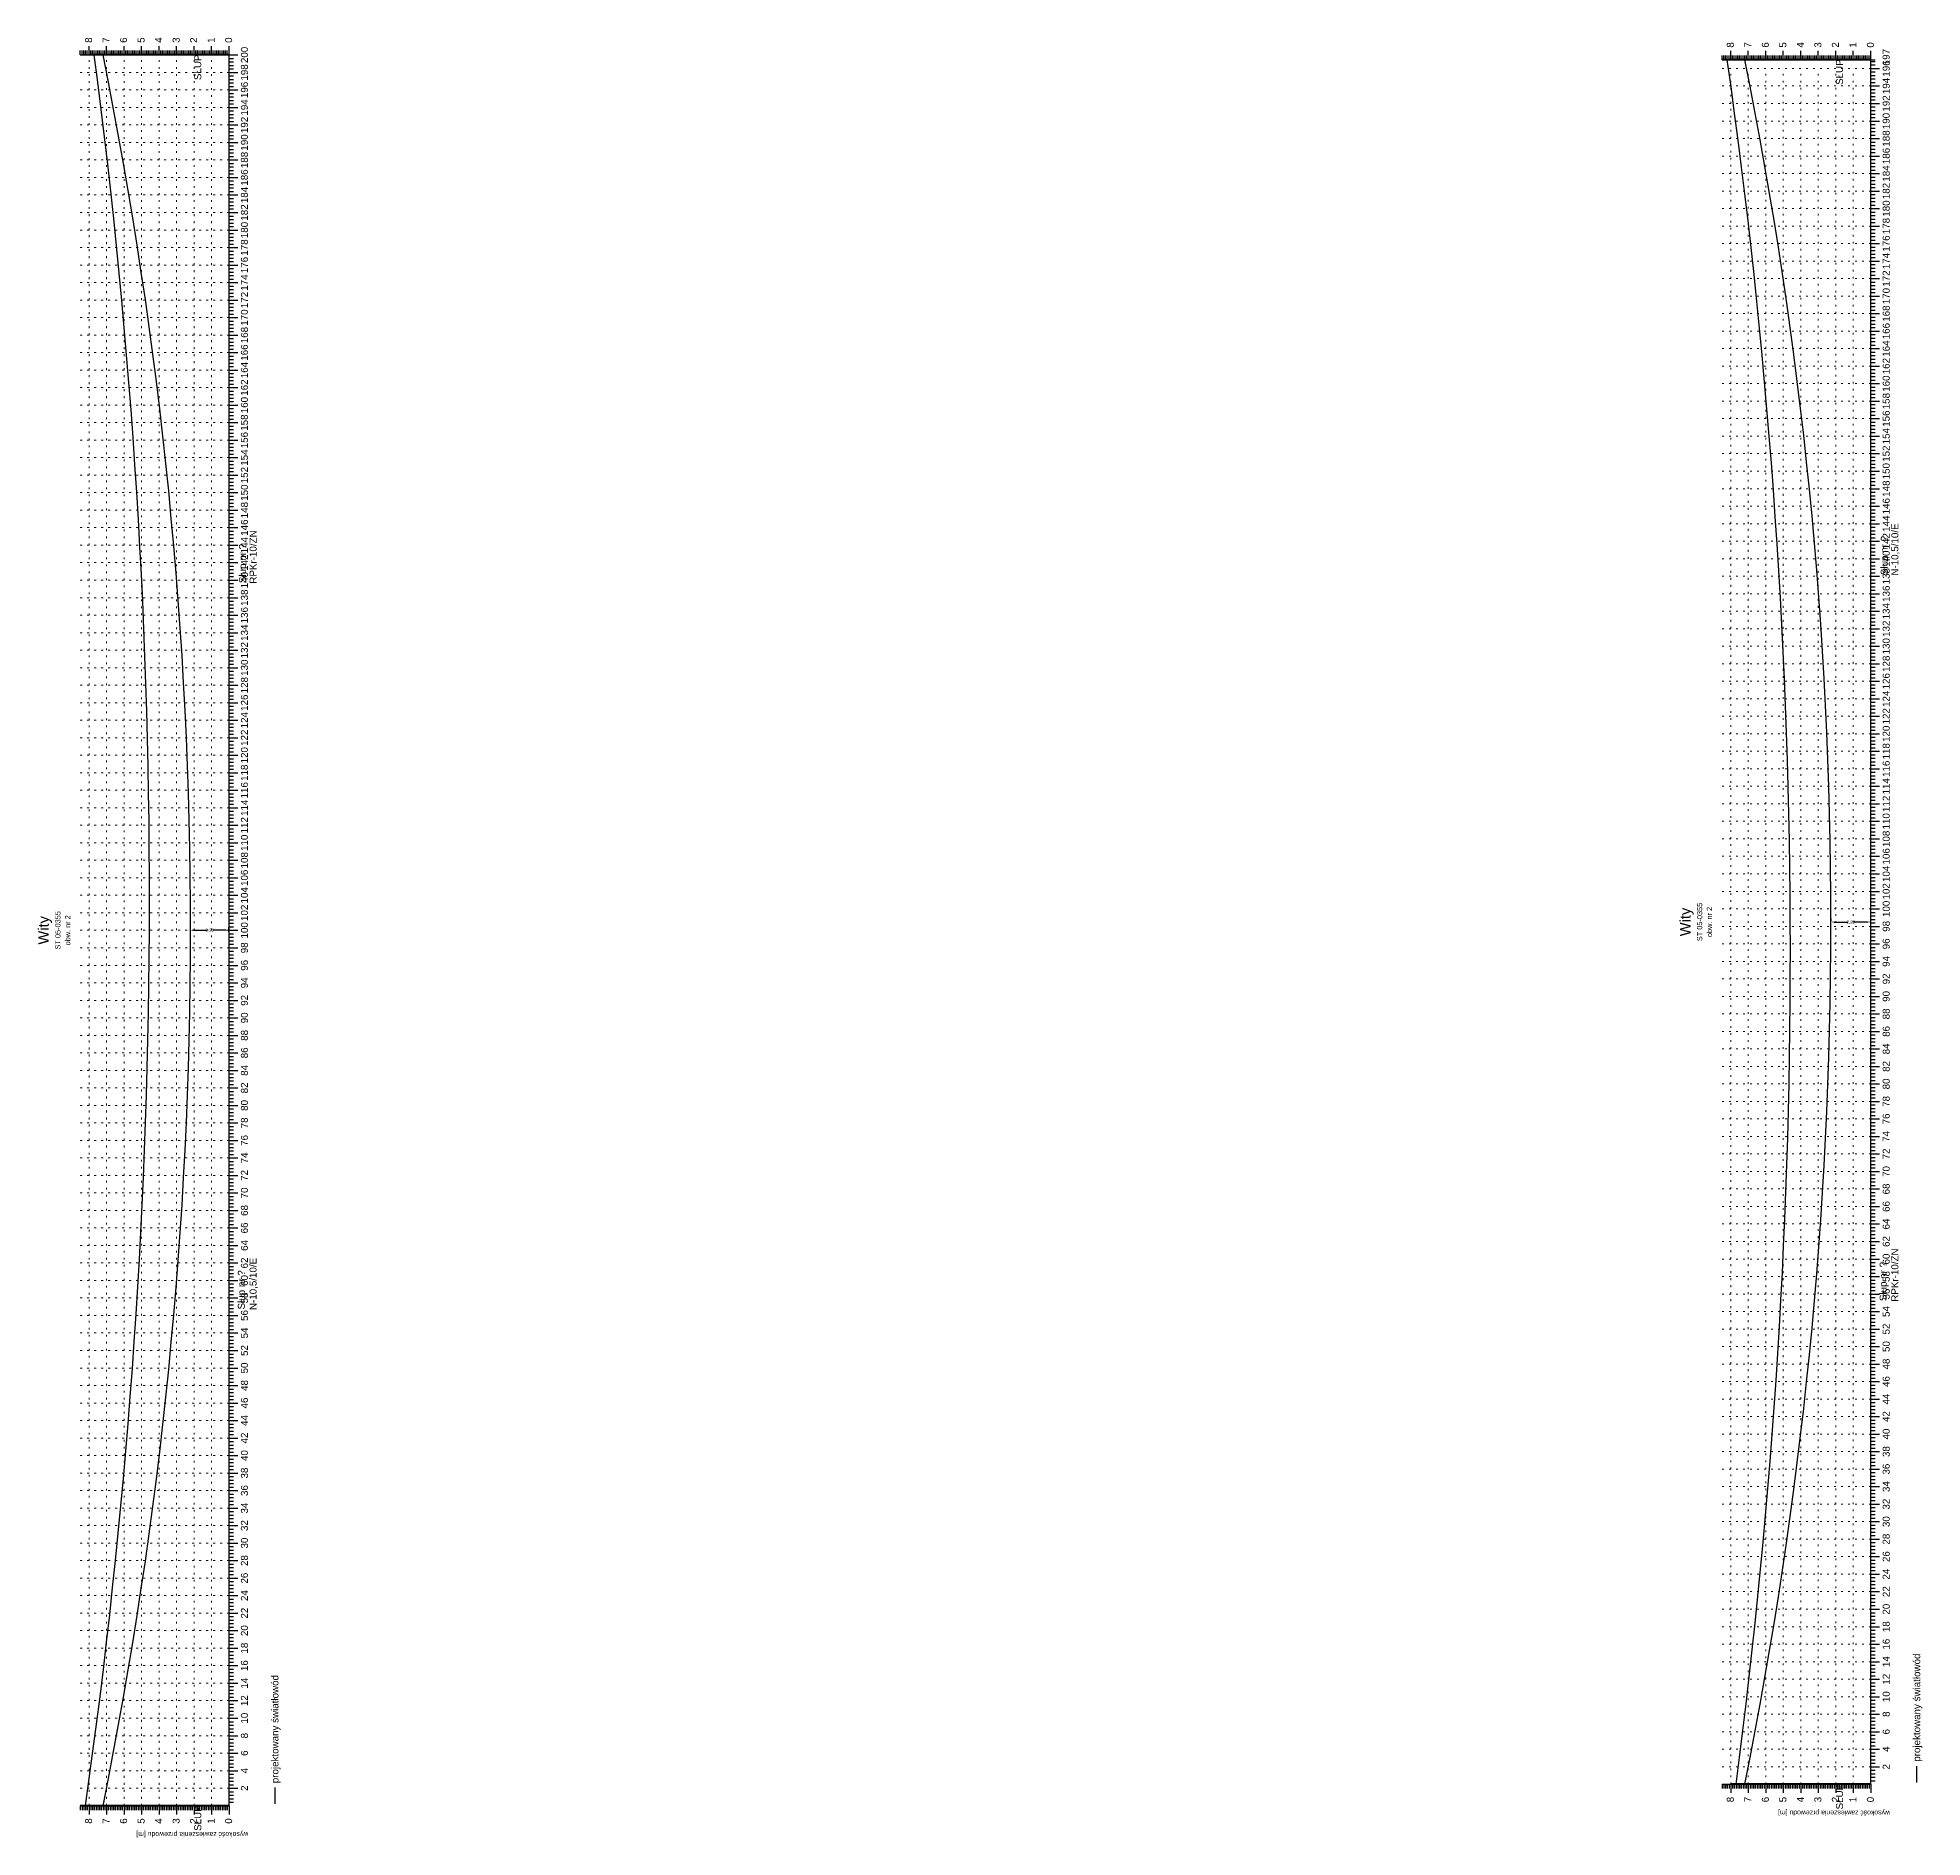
# Model space of a CAD drawing. Header units: inches. Extents: x -863 to 1426, y 1206 to 1480.
# Drawn here: x -863.4 to -755.8, y 1291.6 to 1394.4 of the extents above; entities that cross this region are included whole.
import ezdxf
from ezdxf.enums import TextEntityAlignment as Align

# ---------------------------------------------------------------- set-up
doc = ezdxf.new("R2010")
doc.units = ezdxf.units.IN
doc.header["$MEASUREMENT"] = 0
doc.linetypes.add('ACAD_ISO07W100', pattern=[3, 0, -3])
doc.layers.add('ramka', color=7, linetype='Continuous', plot=False)
doc.styles.get("Standard").update_dxf_attribs({"font": 'arial.ttf'})
doc.dimstyles.get("Standard").update_dxf_attribs({"dimtxt": 0.25, "dimasz": 0.18, "dimexe": 0.18, "dimexo": 0.0625, "dimgap": -0.09, "dimtad": 0, "dimtih": 1, "dimtoh": 1, "dimzin": 0, "dimdsep": 46, "dimtxsty": 'Standard', "dimcen": 0.09, "dimadec": 0, "dimazin": 0, "dimtfac": 1, "dimtofl": 0, "dimtmove": 0, "dimatfit": 3, "dimfxl": 1, "dimtolj": 1, "dimtzin": 0, "dimarcsym": 0})

msp = doc.modelspace()

# ---------------------------------------------------------------- texts
for s, p in [('8', (-860.302, 1394.115)), ('7', (-859.302, 1394.115)), ('6', (-858.302, 1394.115)), ('5', (-857.302, 1394.115)), ('4', (-856.302, 1394.115)), ('3', (-855.302, 1394.115)), ('2', (-854.302, 1394.115)), ('1', (-853.302, 1394.115)), ('0', (-852.302, 1394.115)), ('8', (-766.525, 1393.841)), ('7', (-765.525, 1393.841)), ('6', (-764.525, 1393.841)), ('5', (-763.525, 1393.841)), ('4', (-762.525, 1393.841)), ('3', (-761.525, 1393.841)), ('2', (-760.525, 1393.841)), ('1', (-759.525, 1393.841)), ('0', (-758.525, 1393.841)), ('RPKr-10/ZN', (-850.902, 1363.226)), ('N-10,5/10/E', (-757.125, 1363.685)), ('Słup nr ?', (-851.507, 1363.257)), ('Słup nr ?', (-757.73, 1363.716)), ('RPKr-10/ZN', (-757.13, 1322.212)), ('N-10,5/10/E', (-850.907, 1321.736)), ('Słup nr ?', (-757.797, 1322.246)), ('Słup nr ?', (-851.574, 1321.77)), ('projektowany światłowód', (-755.879, 1295.936)), ('projektowany światłowód', (-849.656, 1294.71))]:
    msp.add_text(s, height=0.4, rotation=90).set_placement(p)
for s, height, p in [('200', 0.4, (-851.4, 1393.425)), ('197', 0.4, (-757.623, 1393.301)), ('196', 0.4, (-757.623, 1392.651)), ('198', 0.4, (-851.4, 1392.425)), ('194', 0.4, (-757.623, 1391.651)), ('196', 0.4, (-851.4, 1391.425)), ('194', 0.4, (-851.4, 1390.425)), ('192', 0.4, (-757.623, 1390.651)), ('192', 0.4, (-851.4, 1389.425)), ('190', 0.4, (-757.623, 1389.651)), ('190', 0.4, (-851.4, 1388.425)), ('188', 0.4, (-757.623, 1388.651)), ('188', 0.4, (-851.4, 1387.425)), ('186', 0.4, (-757.623, 1387.651)), ('186', 0.4, (-851.4, 1386.425)), ('184', 0.4, (-757.623, 1386.651)), ('184', 0.4, (-851.4, 1385.425)), ('182', 0.4, (-757.623, 1385.651)), ('182', 0.4, (-851.4, 1384.425)), ('180', 0.4, (-757.623, 1384.651)), ('180', 0.4, (-851.4, 1383.425)), ('178', 0.4, (-757.623, 1383.651)), ('178', 0.4, (-851.4, 1382.425)), ('176', 0.4, (-757.623, 1382.651)), ('176', 0.4, (-851.4, 1381.425)), ('174', 0.4, (-757.623, 1381.651)), ('174', 0.4, (-851.4, 1380.425)), ('172', 0.4, (-757.623, 1380.651)), ('170', 0.4, (-757.623, 1379.651)), ('172', 0.4, (-851.4, 1379.425)), ('168', 0.4, (-757.623, 1378.651)), ('170', 0.4, (-851.4, 1378.425)), ('166', 0.4, (-757.623, 1377.651)), ('168', 0.4, (-851.4, 1377.425)), ('166', 0.4, (-851.4, 1376.425)), ('164', 0.4, (-757.623, 1376.651)), ('164', 0.4, (-851.4, 1375.425)), ('162', 0.4, (-757.623, 1375.651)), ('162', 0.4, (-851.4, 1374.425)), ('160', 0.4, (-757.623, 1374.651)), ('160', 0.4, (-851.4, 1373.425)), ('158', 0.4, (-757.623, 1373.651)), ('158', 0.4, (-851.4, 1372.425)), ('156', 0.4, (-757.623, 1372.651)), ('156', 0.4, (-851.4, 1371.425)), ('154', 0.4, (-757.623, 1371.651)), ('154', 0.4, (-851.4, 1370.425)), ('152', 0.4, (-757.623, 1370.651)), ('152', 0.4, (-851.4, 1369.425)), ('150', 0.4, (-757.623, 1369.651)), ('150', 0.4, (-851.4, 1368.425)), ('148', 0.4, (-757.623, 1368.651)), ('148', 0.4, (-851.4, 1367.425)), ('146', 0.4, (-757.623, 1367.651)), ('146', 0.4, (-851.4, 1366.425)), ('142', 0.4, (-757.623, 1365.651)), ('144', 0.4, (-757.623, 1366.651)), ('144', 0.4, (-851.4, 1365.425)), ('140', 0.4, (-757.623, 1364.651)), ('142', 0.4, (-851.4, 1364.425)), ('138', 0.4, (-757.623, 1363.651)), ('140', 0.4, (-851.4, 1363.425)), ('138', 0.4, (-851.4, 1362.425)), ('136', 0.4, (-757.623, 1362.651)), ('136', 0.4, (-851.4, 1361.425)), ('134', 0.4, (-757.623, 1361.651)), ('134', 0.4, (-851.4, 1360.425)), ('132', 0.4, (-757.623, 1360.651)), ('132', 0.4, (-851.4, 1359.425)), ('130', 0.4, (-757.623, 1359.651)), ('130', 0.4, (-851.4, 1358.425)), ('128', 0.4, (-757.623, 1358.651)), ('128', 0.4, (-851.4, 1357.425)), ('126', 0.4, (-757.623, 1357.651)), ('126', 0.4, (-851.4, 1356.425)), ('124', 0.4, (-757.623, 1356.651)), ('124', 0.4, (-851.4, 1355.425)), ('122', 0.4, (-757.623, 1355.651)), ('122', 0.4, (-851.4, 1354.425)), ('120', 0.4, (-757.623, 1354.651)), ('120', 0.4, (-851.4, 1353.425)), ('118', 0.4, (-757.623, 1353.651)), ('118', 0.4, (-851.4, 1352.425)), ('116', 0.4, (-757.623, 1352.651)), ('114', 0.4, (-757.623, 1351.651)), ('116', 0.4, (-851.4, 1351.425)), ('112', 0.4, (-757.623, 1350.651)), ('114', 0.4, (-851.4, 1350.425)), ('110', 0.4, (-757.623, 1349.651)), ('112', 0.4, (-851.4, 1349.425)), ('110', 0.4, (-851.4, 1348.425)), ('108', 0.4, (-757.623, 1348.651)), ('108', 0.4, (-851.4, 1347.425)), ('106', 0.4, (-757.623, 1347.651)), ('106', 0.4, (-851.4, 1346.425)), ('104', 0.4, (-757.623, 1346.651)), ('104', 0.4, (-851.4, 1345.425)), ('102', 0.4, (-757.623, 1345.651)), ('102', 0.4, (-851.4, 1344.425)), ('Wity', 0.6, (-768.999, 1343.901)), ('ST 05-0355', 0.3, (-768.329, 1343.901)), ('obw. nr 2', 0.3, (-767.769, 1343.901)), ('100', 0.4, (-757.623, 1344.651)), ('Wity', 0.6, (-862.776, 1343.425)), ('ST 05-0355', 0.3, (-862.106, 1343.425)), ('obw. nr 2', 0.3, (-861.546, 1343.425)), ('100', 0.4, (-851.4, 1343.425)), ('98', 0.4, (-757.623, 1343.651)), ('98', 0.4, (-851.4, 1342.425)), ('96', 0.4, (-757.623, 1342.651)), ('96', 0.4, (-851.4, 1341.425)), ('94', 0.4, (-757.623, 1341.651)), ('94', 0.4, (-851.4, 1340.425)), ('92', 0.4, (-757.623, 1340.651)), ('92', 0.4, (-851.4, 1339.425)), ('90', 0.4, (-757.623, 1339.651)), ('90', 0.4, (-851.4, 1338.425)), ('88', 0.4, (-757.623, 1338.651)), ('88', 0.4, (-851.4, 1337.425)), ('86', 0.4, (-757.623, 1337.651)), ('86', 0.4, (-851.4, 1336.425)), ('84', 0.4, (-757.623, 1336.651)), ('82', 0.4, (-757.623, 1335.651)), ('84', 0.4, (-851.4, 1335.425)), ('80', 0.4, (-757.623, 1334.651)), ('82', 0.4, (-851.4, 1334.425)), ('78', 0.4, (-757.623, 1333.651)), ('80', 0.4, (-851.4, 1333.425)), ('78', 0.4, (-851.4, 1332.425)), ('76', 0.4, (-757.623, 1332.651)), ('76', 0.4, (-851.4, 1331.425)), ('74', 0.4, (-757.623, 1331.651)), ('74', 0.4, (-851.4, 1330.425)), ('72', 0.4, (-757.623, 1330.651)), ('72', 0.4, (-851.4, 1329.425)), ('70', 0.4, (-757.623, 1329.651)), ('70', 0.4, (-851.4, 1328.425)), ('68', 0.4, (-757.623, 1328.651)), ('68', 0.4, (-851.4, 1327.425)), ('66', 0.4, (-757.623, 1327.651)), ('66', 0.4, (-851.4, 1326.425)), ('64', 0.4, (-757.623, 1326.651)), ('64', 0.4, (-851.4, 1325.425)), ('62', 0.4, (-757.623, 1325.651)), ('62', 0.4, (-851.4, 1324.425)), ('60', 0.4, (-757.623, 1324.651)), ('60', 0.4, (-851.4, 1323.425)), ('58', 0.4, (-757.623, 1323.651)), ('58', 0.4, (-851.4, 1322.425)), ('56', 0.4, (-757.623, 1322.651)), ('54', 0.4, (-757.623, 1321.651)), ('56', 0.4, (-851.4, 1321.425)), ('52', 0.4, (-757.623, 1320.651)), ('54', 0.4, (-851.4, 1320.425)), ('50', 0.4, (-757.623, 1319.651)), ('52', 0.4, (-851.4, 1319.425)), ('50', 0.4, (-851.4, 1318.425)), ('48', 0.4, (-757.623, 1318.651)), ('48', 0.4, (-851.4, 1317.425)), ('46', 0.4, (-757.623, 1317.651)), ('46', 0.4, (-851.4, 1316.425)), ('44', 0.4, (-757.623, 1316.651)), ('44', 0.4, (-851.4, 1315.425)), ('42', 0.4, (-757.623, 1315.651)), ('42', 0.4, (-851.4, 1314.425)), ('40', 0.4, (-757.623, 1314.651)), ('40', 0.4, (-851.4, 1313.425)), ('38', 0.4, (-757.623, 1313.651)), ('38', 0.4, (-851.4, 1312.425)), ('36', 0.4, (-757.623, 1312.651)), ('36', 0.4, (-851.4, 1311.425)), ('34', 0.4, (-757.623, 1311.651)), ('34', 0.4, (-851.4, 1310.425)), ('32', 0.4, (-757.623, 1310.651)), ('32', 0.4, (-851.4, 1309.425)), ('30', 0.4, (-757.623, 1309.651)), ('30', 0.4, (-851.4, 1308.425)), ('28', 0.4, (-757.623, 1308.651)), ('26', 0.4, (-757.623, 1307.651)), ('28', 0.4, (-851.4, 1307.425)), ('24', 0.4, (-757.623, 1306.651)), ('26', 0.4, (-851.4, 1306.425)), ('22', 0.4, (-757.623, 1305.651)), ('24', 0.4, (-851.4, 1305.425)), ('22', 0.4, (-851.4, 1304.425)), ('20', 0.4, (-757.623, 1304.651)), ('20', 0.4, (-851.4, 1303.425)), ('18', 0.4, (-757.623, 1303.651)), ('18', 0.4, (-851.4, 1302.425)), ('16', 0.4, (-757.623, 1302.651)), ('16', 0.4, (-851.4, 1301.425)), ('14', 0.4, (-757.623, 1301.651)), ('14', 0.4, (-851.4, 1300.425)), ('12', 0.4, (-757.623, 1300.651)), ('12', 0.4, (-851.4, 1299.425)), ('10', 0.4, (-757.623, 1299.651)), ('10', 0.4, (-851.4, 1298.425)), ('8', 0.4, (-757.623, 1298.651)), ('8', 0.4, (-851.4, 1297.425)), ('6', 0.4, (-757.623, 1297.651)), ('6', 0.4, (-851.4, 1296.425)), ('4', 0.4, (-757.623, 1296.651)), ('4', 0.4, (-851.4, 1295.425)), ('2', 0.4, (-757.623, 1295.651)), ('2', 0.4, (-851.4, 1294.425))]:
    msp.add_text(s, height=height, rotation=90).set_placement(p, align=Align.CENTER)
for s, p in [('8', (-766.525, 1293.931)), ('7', (-765.525, 1293.931)), ('6', (-764.525, 1293.931)), ('5', (-763.525, 1293.931)), ('4', (-762.525, 1293.931)), ('3', (-761.525, 1293.931)), ('2', (-760.525, 1293.931)), ('1', (-759.525, 1293.931)), ('0', (-758.525, 1293.931)), ('8', (-860.302, 1292.705)), ('7', (-859.302, 1292.705)), ('6', (-858.302, 1292.705)), ('5', (-857.302, 1292.705)), ('4', (-856.302, 1292.705)), ('3', (-855.302, 1292.705)), ('2', (-854.302, 1292.705)), ('1', (-853.302, 1292.705)), ('0', (-852.302, 1292.705))]:
    msp.add_text(s, height=0.4, rotation=90).set_placement(p, align=Align.RIGHT)
at = {"attachment_point": 5}
for s, insert, char_height, width, rotation in [('SŁUP', (-854.262, 1392.717), 0.4, 1.537, 90), ('SŁUP', (-760.485, 1392.443), 0.4, 1.537, 90), ('SŁUP', (-760.485, 1293.943), 0.4, 1.537, 90), ('SŁUP', (-854.262, 1292.717), 0.4, 1.537, 90), ('wysokość zawieszenia przewodu [m]', (-760.801, 1293.048), 0.28, 9.28, 180), ('wysokość zawieszenia przewodu [m]', (-854.578, 1291.822), 0.28, 9.28, 180)]:
    msp.add_mtext(s, dxfattribs=dict(at, insert=insert, char_height=char_height, width=width, rotation=rotation))

# ---------------------------------------------------------------- blocks, each defined once
blk = doc.blocks.new('*D1')
at = {"color": 0, "lineweight": -2}
for p, q in [((-854.68, 1343.48), (-854.68, 1343.61)), ((-852.48, 1343.33), (-852.48, 1343.61)), ((-854.5, 1343.43), (-853.76, 1343.43)), ((-852.66, 1343.43), (-853.4, 1343.43))]:
    blk.add_line(p, q, dxfattribs=at)
at = {"color": 0}
for points in [[(-854.5, 1343.46), (-854.5, 1343.4), (-854.68, 1343.43)], [(-852.66, 1343.46), (-852.66, 1343.4), (-852.48, 1343.43)]]:
    blk.add_solid(points, dxfattribs=at)
at = {"layer": 'Defpoints', "color": 0}
for p in [(-854.68, 1343.42), (-852.48, 1343.43), (-852.48, 1343.27)]:
    blk.add_point(p, dxfattribs=at)
at = {"color": 0, "lineweight": 25, "insert": (-853.58, 1343.43), "char_height": 0.18, "attachment_point": 5}
blk.add_mtext('\\A1;2.20', dxfattribs=at)
blk = doc.blocks.new('*D2')
at = {"color": 0, "lineweight": -2}
for p, q in [((-760.97, 1343.96), (-760.97, 1344.08)), ((-760.79, 1343.9), (-760.02, 1343.9)), ((-758.88, 1343.9), (-759.66, 1343.9)), ((-758.7, 1343.81), (-758.7, 1344.08))]:
    blk.add_line(p, q, dxfattribs=at)
at = {"color": 0}
for points in [[(-760.79, 1343.93), (-760.79, 1343.87), (-760.97, 1343.9)], [(-758.88, 1343.93), (-758.88, 1343.87), (-758.7, 1343.9)]]:
    blk.add_solid(points, dxfattribs=at)
at = {"layer": 'Defpoints', "color": 0}
for p in [(-760.97, 1343.89), (-758.7, 1343.9), (-758.7, 1343.74)]:
    blk.add_point(p, dxfattribs=at)
at = {"color": 0, "lineweight": 25, "insert": (-759.84, 1343.9), "char_height": 0.18, "attachment_point": 5}
blk.add_mtext('\\A1;2.28', dxfattribs=at)

# ---------------------------------------------------------------- dimensions: what is measured, and where the dimension line sits
at = {"lineweight": 25}
for base, p1, p2, text, picture, middle in [((-852.476, 1343.425), (-854.676, 1343.417), (-852.476, 1343.267), '2.20', '*D1', (-853.576, 1343.425)), ((-758.699, 1343.901), (-760.974, 1343.893), (-758.699, 1343.743), '2.28', '*D2', (-759.837, 1343.901))]:
    dim = msp.add_linear_dim(base=base, p1=p1, p2=p2, angle=180, text=text, dimstyle='Standard', dxfattribs=at)
    dim.commit()
    dim.dimension.update_dxf_attribs({"geometry": picture, "text_midpoint": middle})

# ---------------------------------------------------------------- linework, layer by layer
for p, q in [((-860.976, 1393.425), (-860.976, 1393.675)), ((-860.976, 1393.425), (-852.476, 1393.425)), ((-860.876, 1393.425), (-860.876, 1393.675)), ((-860.776, 1393.425), (-860.776, 1393.675)), ((-860.676, 1393.425), (-860.676, 1393.675)), ((-860.576, 1393.425), (-860.576, 1393.675)), ((-860.476, 1393.425), (-860.476, 1393.925)), ((-860.376, 1393.425), (-860.376, 1393.675)), ((-860.276, 1393.425), (-860.276, 1393.675)), ((-860.176, 1393.425), (-860.176, 1393.675)), ((-860.076, 1393.425), (-860.076, 1393.675)), ((-859.976, 1393.425), (-859.976, 1393.675)), ((-859.876, 1393.425), (-859.876, 1393.675)), ((-859.776, 1393.425), (-859.776, 1393.675)), ((-859.676, 1393.425), (-859.676, 1393.675)), ((-859.576, 1393.425), (-859.576, 1393.675)), ((-859.476, 1393.425), (-859.476, 1393.925)), ((-859.376, 1393.425), (-859.376, 1393.675)), ((-859.276, 1393.425), (-859.276, 1393.675)), ((-859.176, 1393.425), (-859.176, 1393.675)), ((-859.076, 1393.425), (-859.076, 1393.675)), ((-858.976, 1393.425), (-858.976, 1393.675)), ((-858.876, 1393.425), (-858.876, 1393.675)), ((-858.776, 1393.425), (-858.776, 1393.675)), ((-858.676, 1393.425), (-858.676, 1393.675)), ((-858.576, 1393.425), (-858.576, 1393.675)), ((-858.476, 1393.425), (-858.476, 1393.925)), ((-858.376, 1393.425), (-858.376, 1393.675)), ((-858.276, 1393.425), (-858.276, 1393.675)), ((-858.176, 1393.425), (-858.176, 1393.675)), ((-858.076, 1393.425), (-858.076, 1393.675)), ((-857.976, 1393.425), (-857.976, 1393.675)), ((-857.876, 1393.425), (-857.876, 1393.675)), ((-857.776, 1393.425), (-857.776, 1393.675)), ((-857.676, 1393.425), (-857.676, 1393.675)), ((-857.576, 1393.425), (-857.576, 1393.675)), ((-857.476, 1393.425), (-857.476, 1393.925)), ((-857.376, 1393.425), (-857.376, 1393.675)), ((-857.276, 1393.425), (-857.276, 1393.675)), ((-857.176, 1393.425), (-857.176, 1393.675)), ((-857.076, 1393.425), (-857.076, 1393.675)), ((-856.976, 1393.425), (-856.976, 1393.675)), ((-856.876, 1393.425), (-856.876, 1393.675)), ((-856.776, 1393.425), (-856.776, 1393.675)), ((-856.676, 1393.425), (-856.676, 1393.675)), ((-856.576, 1393.425), (-856.576, 1393.675)), ((-856.476, 1393.425), (-856.476, 1393.925)), ((-856.376, 1393.425), (-856.376, 1393.675)), ((-856.276, 1393.425), (-856.276, 1393.675)), ((-856.176, 1393.425), (-856.176, 1393.675)), ((-856.076, 1393.425), (-856.076, 1393.675)), ((-855.976, 1393.425), (-855.976, 1393.675)), ((-855.876, 1393.425), (-855.876, 1393.675)), ((-855.776, 1393.425), (-855.776, 1393.675)), ((-855.676, 1393.425), (-855.676, 1393.675)), ((-855.576, 1393.425), (-855.576, 1393.675)), ((-855.476, 1393.425), (-855.476, 1393.925)), ((-855.376, 1393.425), (-855.376, 1393.675)), ((-855.276, 1393.425), (-855.276, 1393.675)), ((-855.176, 1393.425), (-855.176, 1393.675)), ((-855.076, 1393.425), (-855.076, 1393.675)), ((-854.976, 1393.425), (-854.976, 1393.675)), ((-854.876, 1393.425), (-854.876, 1393.675)), ((-854.776, 1393.425), (-854.776, 1393.675)), ((-854.676, 1393.425), (-854.676, 1393.675)), ((-854.576, 1393.425), (-854.576, 1393.675)), ((-854.476, 1393.425), (-854.476, 1393.925)), ((-854.376, 1393.425), (-854.376, 1393.675)), ((-854.276, 1393.425), (-854.276, 1393.675)), ((-854.176, 1393.425), (-854.176, 1393.675)), ((-854.076, 1393.425), (-854.076, 1393.675)), ((-853.976, 1393.425), (-853.976, 1393.675)), ((-853.876, 1393.425), (-853.876, 1393.675)), ((-853.776, 1393.425), (-853.776, 1393.675)), ((-853.676, 1393.425), (-853.676, 1393.675)), ((-853.576, 1393.425), (-853.576, 1393.675)), ((-853.476, 1393.425), (-853.476, 1393.925)), ((-853.376, 1393.425), (-853.376, 1393.675)), ((-853.276, 1393.425), (-853.276, 1393.675)), ((-853.176, 1393.425), (-853.176, 1393.675)), ((-853.076, 1393.425), (-853.076, 1393.675)), ((-852.976, 1393.425), (-852.976, 1393.675)), ((-852.876, 1393.425), (-852.876, 1393.675)), ((-852.776, 1393.425), (-852.776, 1393.675)), ((-852.676, 1393.425), (-852.676, 1393.675)), ((-852.576, 1393.425), (-852.576, 1393.675)), ((-852.476, 1393.425), (-852.476, 1393.925)), ((-852.476, 1293.425), (-852.476, 1393.425)), ((-852.476, 1393.425), (-851.976, 1393.425)), ((-852.476, 1393.225), (-852.226, 1393.225)), ((-852.476, 1393.025), (-852.226, 1393.025)), ((-767.199, 1393.151), (-767.199, 1393.401)), ((-767.199, 1393.151), (-758.699, 1393.151)), ((-767.099, 1393.151), (-767.099, 1393.401)), ((-766.999, 1393.151), (-766.999, 1393.401)), ((-766.899, 1393.151), (-766.899, 1393.401)), ((-766.799, 1393.151), (-766.799, 1393.401)), ((-766.699, 1393.151), (-766.699, 1393.651)), ((-766.599, 1393.151), (-766.599, 1393.401)), ((-766.499, 1393.151), (-766.499, 1393.401)), ((-766.399, 1393.151), (-766.399, 1393.401)), ((-766.299, 1393.151), (-766.299, 1393.401)), ((-766.199, 1393.151), (-766.199, 1393.401)), ((-766.099, 1393.151), (-766.099, 1393.401)), ((-765.999, 1393.151), (-765.999, 1393.401)), ((-765.899, 1393.151), (-765.899, 1393.401)), ((-765.799, 1393.151), (-765.799, 1393.401)), ((-765.699, 1393.151), (-765.699, 1393.651)), ((-765.599, 1393.151), (-765.599, 1393.401)), ((-765.499, 1393.151), (-765.499, 1393.401)), ((-765.399, 1393.151), (-765.399, 1393.401)), ((-765.299, 1393.151), (-765.299, 1393.401)), ((-765.199, 1393.151), (-765.199, 1393.401)), ((-765.099, 1393.151), (-765.099, 1393.401)), ((-764.999, 1393.151), (-764.999, 1393.401)), ((-764.899, 1393.151), (-764.899, 1393.401)), ((-764.799, 1393.151), (-764.799, 1393.401)), ((-764.699, 1393.151), (-764.699, 1393.651)), ((-764.599, 1393.151), (-764.599, 1393.401)), ((-764.499, 1393.151), (-764.499, 1393.401)), ((-764.399, 1393.151), (-764.399, 1393.401)), ((-764.299, 1393.151), (-764.299, 1393.401)), ((-764.199, 1393.151), (-764.199, 1393.401)), ((-764.099, 1393.151), (-764.099, 1393.401)), ((-763.999, 1393.151), (-763.999, 1393.401)), ((-763.899, 1393.151), (-763.899, 1393.401)), ((-763.799, 1393.151), (-763.799, 1393.401)), ((-763.699, 1393.151), (-763.699, 1393.651)), ((-763.599, 1393.151), (-763.599, 1393.401)), ((-763.499, 1393.151), (-763.499, 1393.401)), ((-763.399, 1393.151), (-763.399, 1393.401)), ((-763.299, 1393.151), (-763.299, 1393.401)), ((-763.199, 1393.151), (-763.199, 1393.401)), ((-763.099, 1393.151), (-763.099, 1393.401)), ((-762.999, 1393.151), (-762.999, 1393.401)), ((-762.899, 1393.151), (-762.899, 1393.401)), ((-762.799, 1393.151), (-762.799, 1393.401)), ((-762.699, 1393.151), (-762.699, 1393.651)), ((-762.599, 1393.151), (-762.599, 1393.401)), ((-762.499, 1393.151), (-762.499, 1393.401)), ((-762.399, 1393.151), (-762.399, 1393.401)), ((-762.299, 1393.151), (-762.299, 1393.401)), ((-762.199, 1393.151), (-762.199, 1393.401)), ((-762.099, 1393.151), (-762.099, 1393.401)), ((-761.999, 1393.151), (-761.999, 1393.401)), ((-761.899, 1393.151), (-761.899, 1393.401)), ((-761.799, 1393.151), (-761.799, 1393.401)), ((-761.699, 1393.151), (-761.699, 1393.651)), ((-761.599, 1393.151), (-761.599, 1393.401)), ((-761.499, 1393.151), (-761.499, 1393.401)), ((-761.399, 1393.151), (-761.399, 1393.401)), ((-761.299, 1393.151), (-761.299, 1393.401)), ((-761.199, 1393.151), (-761.199, 1393.401)), ((-761.099, 1393.151), (-761.099, 1393.401)), ((-760.999, 1393.151), (-760.999, 1393.401)), ((-760.899, 1393.151), (-760.899, 1393.401)), ((-760.799, 1393.151), (-760.799, 1393.401)), ((-760.699, 1393.151), (-760.699, 1393.651)), ((-760.599, 1393.151), (-760.599, 1393.401)), ((-760.499, 1393.151), (-760.499, 1393.401)), ((-760.399, 1393.151), (-760.399, 1393.401)), ((-760.299, 1393.151), (-760.299, 1393.401)), ((-760.199, 1393.151), (-760.199, 1393.401)), ((-760.099, 1393.151), (-760.099, 1393.401)), ((-759.999, 1393.151), (-759.999, 1393.401)), ((-759.899, 1393.151), (-759.899, 1393.401)), ((-759.799, 1393.151), (-759.799, 1393.401)), ((-759.699, 1393.151), (-759.699, 1393.651)), ((-759.599, 1393.151), (-759.599, 1393.401)), ((-759.499, 1393.151), (-759.499, 1393.401)), ((-759.399, 1393.151), (-759.399, 1393.401)), ((-759.299, 1393.151), (-759.299, 1393.401)), ((-759.199, 1393.151), (-759.199, 1393.401)), ((-759.099, 1393.151), (-759.099, 1393.401)), ((-758.999, 1393.151), (-758.999, 1393.401)), ((-758.899, 1393.151), (-758.899, 1393.401)), ((-758.799, 1393.151), (-758.799, 1393.401)), ((-758.699, 1393.151), (-758.699, 1393.651)), ((-758.699, 1294.651), (-758.699, 1393.151)), ((-758.699, 1393.151), (-758.449, 1393.151)), ((-758.699, 1393.051), (-758.449, 1393.051)), ((-852.476, 1392.825), (-852.226, 1392.825)), ((-852.476, 1392.625), (-852.226, 1392.625)), ((-852.476, 1392.425), (-851.976, 1392.425)), ((-852.476, 1392.225), (-852.226, 1392.225)), ((-852.476, 1392.025), (-852.226, 1392.025)), ((-758.699, 1392.851), (-758.449, 1392.851)), ((-758.699, 1392.651), (-758.199, 1392.651)), ((-758.699, 1392.451), (-758.449, 1392.451)), ((-758.699, 1392.251), (-758.449, 1392.251)), ((-758.699, 1392.051), (-758.449, 1392.051)), ((-852.476, 1391.825), (-852.226, 1391.825)), ((-852.476, 1391.625), (-852.226, 1391.625)), ((-852.476, 1391.425), (-851.976, 1391.425)), ((-852.476, 1391.225), (-852.226, 1391.225)), ((-852.476, 1391.025), (-852.226, 1391.025)), ((-852.476, 1390.825), (-852.226, 1390.825)), ((-758.699, 1391.851), (-758.449, 1391.851)), ((-758.699, 1391.651), (-758.199, 1391.651)), ((-758.699, 1391.451), (-758.449, 1391.451)), ((-758.699, 1391.251), (-758.449, 1391.251)), ((-758.699, 1391.051), (-758.449, 1391.051)), ((-758.699, 1390.851), (-758.449, 1390.851)), ((-852.476, 1390.625), (-852.226, 1390.625)), ((-852.476, 1390.425), (-851.976, 1390.425)), ((-852.476, 1390.225), (-852.226, 1390.225)), ((-852.476, 1390.025), (-852.226, 1390.025)), ((-852.476, 1389.825), (-852.226, 1389.825)), ((-758.699, 1390.651), (-758.199, 1390.651)), ((-758.699, 1390.451), (-758.449, 1390.451)), ((-758.699, 1390.251), (-758.449, 1390.251)), ((-758.699, 1390.051), (-758.449, 1390.051)), ((-758.699, 1389.851), (-758.449, 1389.851)), ((-852.476, 1389.625), (-852.226, 1389.625)), ((-852.476, 1389.425), (-851.976, 1389.425)), ((-852.476, 1389.225), (-852.226, 1389.225)), ((-852.476, 1389.025), (-852.226, 1389.025)), ((-852.476, 1388.825), (-852.226, 1388.825)), ((-758.699, 1389.651), (-758.199, 1389.651)), ((-758.699, 1389.451), (-758.449, 1389.451)), ((-758.699, 1389.251), (-758.449, 1389.251)), ((-758.699, 1389.051), (-758.449, 1389.051)), ((-758.699, 1388.851), (-758.449, 1388.851)), ((-852.476, 1388.625), (-852.226, 1388.625)), ((-852.476, 1388.425), (-851.976, 1388.425)), ((-852.476, 1388.225), (-852.226, 1388.225)), ((-852.476, 1388.025), (-852.226, 1388.025)), ((-852.476, 1387.825), (-852.226, 1387.825)), ((-852.476, 1387.625), (-852.226, 1387.625)), ((-758.699, 1388.651), (-758.199, 1388.651)), ((-758.699, 1388.451), (-758.449, 1388.451)), ((-758.699, 1388.251), (-758.449, 1388.251)), ((-758.699, 1388.051), (-758.449, 1388.051)), ((-758.699, 1387.851), (-758.449, 1387.851)), ((-758.699, 1387.651), (-758.199, 1387.651)), ((-852.476, 1387.425), (-851.976, 1387.425)), ((-852.476, 1387.225), (-852.226, 1387.225)), ((-852.476, 1387.025), (-852.226, 1387.025)), ((-852.476, 1386.825), (-852.226, 1386.825)), ((-852.476, 1386.625), (-852.226, 1386.625)), ((-758.699, 1387.451), (-758.449, 1387.451)), ((-758.699, 1387.251), (-758.449, 1387.251)), ((-758.699, 1387.051), (-758.449, 1387.051)), ((-758.699, 1386.851), (-758.449, 1386.851)), ((-758.699, 1386.651), (-758.199, 1386.651)), ((-852.476, 1386.425), (-851.976, 1386.425)), ((-852.476, 1386.225), (-852.226, 1386.225)), ((-852.476, 1386.025), (-852.226, 1386.025)), ((-852.476, 1385.825), (-852.226, 1385.825)), ((-852.476, 1385.625), (-852.226, 1385.625)), ((-758.699, 1386.451), (-758.449, 1386.451)), ((-758.699, 1386.251), (-758.449, 1386.251)), ((-758.699, 1386.051), (-758.449, 1386.051)), ((-758.699, 1385.851), (-758.449, 1385.851)), ((-758.699, 1385.651), (-758.199, 1385.651)), ((-758.699, 1385.451), (-758.449, 1385.451)), ((-852.476, 1385.425), (-851.976, 1385.425)), ((-852.476, 1385.225), (-852.226, 1385.225)), ((-852.476, 1385.025), (-852.226, 1385.025)), ((-852.476, 1384.825), (-852.226, 1384.825)), ((-852.476, 1384.625), (-852.226, 1384.625)), ((-852.476, 1384.425), (-851.976, 1384.425)), ((-758.699, 1385.251), (-758.449, 1385.251)), ((-758.699, 1385.051), (-758.449, 1385.051)), ((-758.699, 1384.851), (-758.449, 1384.851)), ((-758.699, 1384.651), (-758.199, 1384.651)), ((-758.699, 1384.451), (-758.449, 1384.451)), ((-852.476, 1384.225), (-852.226, 1384.225)), ((-852.476, 1384.025), (-852.226, 1384.025)), ((-852.476, 1383.825), (-852.226, 1383.825)), ((-852.476, 1383.625), (-852.226, 1383.625)), ((-852.476, 1383.425), (-851.976, 1383.425)), ((-758.699, 1384.251), (-758.449, 1384.251)), ((-758.699, 1384.051), (-758.449, 1384.051)), ((-758.699, 1383.851), (-758.449, 1383.851)), ((-758.699, 1383.651), (-758.199, 1383.651)), ((-758.699, 1383.451), (-758.449, 1383.451)), ((-852.476, 1383.225), (-852.226, 1383.225)), ((-852.476, 1383.025), (-852.226, 1383.025)), ((-852.476, 1382.825), (-852.226, 1382.825)), ((-852.476, 1382.625), (-852.226, 1382.625)), ((-852.476, 1382.425), (-851.976, 1382.425)), ((-852.476, 1382.225), (-852.226, 1382.225)), ((-758.699, 1383.251), (-758.449, 1383.251)), ((-758.699, 1383.051), (-758.449, 1383.051)), ((-758.699, 1382.851), (-758.449, 1382.851)), ((-758.699, 1382.651), (-758.199, 1382.651)), ((-758.699, 1382.451), (-758.449, 1382.451)), ((-758.699, 1382.251), (-758.449, 1382.251)), ((-852.476, 1382.025), (-852.226, 1382.025)), ((-852.476, 1381.825), (-852.226, 1381.825)), ((-852.476, 1381.625), (-852.226, 1381.625)), ((-852.476, 1381.425), (-851.976, 1381.425)), ((-852.476, 1381.225), (-852.226, 1381.225)), ((-758.699, 1382.051), (-758.449, 1382.051)), ((-758.699, 1381.851), (-758.449, 1381.851)), ((-758.699, 1381.651), (-758.199, 1381.651)), ((-758.699, 1381.451), (-758.449, 1381.451)), ((-758.699, 1381.251), (-758.449, 1381.251)), ((-852.476, 1381.025), (-852.226, 1381.025)), ((-852.476, 1380.825), (-852.226, 1380.825)), ((-852.476, 1380.625), (-852.226, 1380.625)), ((-852.476, 1380.425), (-851.976, 1380.425)), ((-852.476, 1380.225), (-852.226, 1380.225)), ((-758.699, 1381.051), (-758.449, 1381.051)), ((-758.699, 1380.851), (-758.449, 1380.851)), ((-758.699, 1380.651), (-758.199, 1380.651)), ((-758.699, 1380.451), (-758.449, 1380.451)), ((-758.699, 1380.251), (-758.449, 1380.251)), ((-852.476, 1380.025), (-852.226, 1380.025)), ((-852.476, 1379.825), (-852.226, 1379.825)), ((-852.476, 1379.625), (-852.226, 1379.625)), ((-852.476, 1379.425), (-851.976, 1379.425)), ((-852.476, 1379.225), (-852.226, 1379.225)), ((-852.476, 1379.025), (-852.226, 1379.025)), ((-758.699, 1380.051), (-758.449, 1380.051)), ((-758.699, 1379.851), (-758.449, 1379.851)), ((-758.699, 1379.651), (-758.199, 1379.651)), ((-758.699, 1379.451), (-758.449, 1379.451)), ((-758.699, 1379.251), (-758.449, 1379.251)), ((-758.699, 1379.051), (-758.449, 1379.051)), ((-852.476, 1378.825), (-852.226, 1378.825)), ((-852.476, 1378.625), (-852.226, 1378.625)), ((-852.476, 1378.425), (-851.976, 1378.425)), ((-852.476, 1378.225), (-852.226, 1378.225)), ((-852.476, 1378.025), (-852.226, 1378.025)), ((-758.699, 1378.851), (-758.449, 1378.851)), ((-758.699, 1378.651), (-758.199, 1378.651)), ((-758.699, 1378.451), (-758.449, 1378.451)), ((-758.699, 1378.251), (-758.449, 1378.251)), ((-758.699, 1378.051), (-758.449, 1378.051)), ((-852.476, 1377.825), (-852.226, 1377.825)), ((-852.476, 1377.625), (-852.226, 1377.625)), ((-852.476, 1377.425), (-851.976, 1377.425)), ((-852.476, 1377.225), (-852.226, 1377.225)), ((-852.476, 1377.025), (-852.226, 1377.025)), ((-758.699, 1377.851), (-758.449, 1377.851)), ((-758.699, 1377.651), (-758.199, 1377.651)), ((-758.699, 1377.451), (-758.449, 1377.451)), ((-758.699, 1377.251), (-758.449, 1377.251)), ((-758.699, 1377.051), (-758.449, 1377.051)), ((-758.699, 1376.851), (-758.449, 1376.851)), ((-852.476, 1376.825), (-852.226, 1376.825)), ((-852.476, 1376.625), (-852.226, 1376.625)), ((-852.476, 1376.425), (-851.976, 1376.425)), ((-852.476, 1376.225), (-852.226, 1376.225)), ((-852.476, 1376.025), (-852.226, 1376.025)), ((-852.476, 1375.825), (-852.226, 1375.825)), ((-758.699, 1376.651), (-758.199, 1376.651)), ((-758.699, 1376.451), (-758.449, 1376.451)), ((-758.699, 1376.251), (-758.449, 1376.251)), ((-758.699, 1376.051), (-758.449, 1376.051)), ((-758.699, 1375.851), (-758.449, 1375.851)), ((-852.476, 1375.625), (-852.226, 1375.625)), ((-852.476, 1375.425), (-851.976, 1375.425)), ((-852.476, 1375.225), (-852.226, 1375.225)), ((-852.476, 1375.025), (-852.226, 1375.025)), ((-852.476, 1374.825), (-852.226, 1374.825)), ((-758.699, 1375.651), (-758.199, 1375.651)), ((-758.699, 1375.451), (-758.449, 1375.451)), ((-758.699, 1375.251), (-758.449, 1375.251)), ((-758.699, 1375.051), (-758.449, 1375.051)), ((-758.699, 1374.851), (-758.449, 1374.851)), ((-852.476, 1374.625), (-852.226, 1374.625)), ((-852.476, 1374.425), (-851.976, 1374.425)), ((-852.476, 1374.225), (-852.226, 1374.225)), ((-852.476, 1374.025), (-852.226, 1374.025)), ((-852.476, 1373.825), (-852.226, 1373.825)), ((-852.476, 1373.625), (-852.226, 1373.625)), ((-758.699, 1374.651), (-758.199, 1374.651)), ((-758.699, 1374.451), (-758.449, 1374.451)), ((-758.699, 1374.251), (-758.449, 1374.251)), ((-758.699, 1374.051), (-758.449, 1374.051)), ((-758.699, 1373.851), (-758.449, 1373.851)), ((-758.699, 1373.651), (-758.199, 1373.651)), ((-852.476, 1373.425), (-851.976, 1373.425)), ((-852.476, 1373.225), (-852.226, 1373.225)), ((-852.476, 1373.025), (-852.226, 1373.025)), ((-852.476, 1372.825), (-852.226, 1372.825)), ((-852.476, 1372.625), (-852.226, 1372.625)), ((-758.699, 1373.451), (-758.449, 1373.451)), ((-758.699, 1373.251), (-758.449, 1373.251)), ((-758.699, 1373.051), (-758.449, 1373.051)), ((-758.699, 1372.851), (-758.449, 1372.851)), ((-758.699, 1372.651), (-758.199, 1372.651)), ((-852.476, 1372.425), (-851.976, 1372.425)), ((-852.476, 1372.225), (-852.226, 1372.225)), ((-852.476, 1372.025), (-852.226, 1372.025)), ((-852.476, 1371.825), (-852.226, 1371.825)), ((-852.476, 1371.625), (-852.226, 1371.625)), ((-758.699, 1372.451), (-758.449, 1372.451)), ((-758.699, 1372.251), (-758.449, 1372.251)), ((-758.699, 1372.051), (-758.449, 1372.051)), ((-758.699, 1371.851), (-758.449, 1371.851)), ((-758.699, 1371.651), (-758.199, 1371.651)), ((-758.699, 1371.451), (-758.449, 1371.451)), ((-852.476, 1371.425), (-851.976, 1371.425)), ((-852.476, 1371.225), (-852.226, 1371.225)), ((-852.476, 1371.025), (-852.226, 1371.025)), ((-852.476, 1370.825), (-852.226, 1370.825)), ((-852.476, 1370.625), (-852.226, 1370.625)), ((-852.476, 1370.425), (-851.976, 1370.425)), ((-758.699, 1371.251), (-758.449, 1371.251)), ((-758.699, 1371.051), (-758.449, 1371.051)), ((-758.699, 1370.851), (-758.449, 1370.851)), ((-758.699, 1370.651), (-758.199, 1370.651)), ((-758.699, 1370.451), (-758.449, 1370.451)), ((-852.476, 1370.225), (-852.226, 1370.225)), ((-852.476, 1370.025), (-852.226, 1370.025)), ((-852.476, 1369.825), (-852.226, 1369.825)), ((-852.476, 1369.625), (-852.226, 1369.625)), ((-852.476, 1369.425), (-851.976, 1369.425)), ((-758.699, 1370.251), (-758.449, 1370.251)), ((-758.699, 1370.051), (-758.449, 1370.051)), ((-758.699, 1369.851), (-758.449, 1369.851)), ((-758.699, 1369.651), (-758.199, 1369.651)), ((-758.699, 1369.451), (-758.449, 1369.451)), ((-852.476, 1369.225), (-852.226, 1369.225)), ((-852.476, 1369.025), (-852.226, 1369.025)), ((-852.476, 1368.825), (-852.226, 1368.825)), ((-852.476, 1368.625), (-852.226, 1368.625)), ((-852.476, 1368.425), (-851.976, 1368.425)), ((-852.476, 1368.225), (-852.226, 1368.225)), ((-758.699, 1369.251), (-758.449, 1369.251)), ((-758.699, 1369.051), (-758.449, 1369.051)), ((-758.699, 1368.851), (-758.449, 1368.851)), ((-758.699, 1368.651), (-758.199, 1368.651)), ((-758.699, 1368.451), (-758.449, 1368.451)), ((-758.699, 1368.251), (-758.449, 1368.251)), ((-852.476, 1368.025), (-852.226, 1368.025)), ((-852.476, 1367.825), (-852.226, 1367.825)), ((-852.476, 1367.625), (-852.226, 1367.625)), ((-852.476, 1367.425), (-851.976, 1367.425)), ((-852.476, 1367.225), (-852.226, 1367.225)), ((-758.699, 1368.051), (-758.449, 1368.051)), ((-758.699, 1367.851), (-758.449, 1367.851)), ((-758.699, 1367.651), (-758.199, 1367.651)), ((-758.699, 1367.451), (-758.449, 1367.451)), ((-758.699, 1367.251), (-758.449, 1367.251)), ((-852.476, 1367.025), (-852.226, 1367.025)), ((-852.476, 1366.825), (-852.226, 1366.825)), ((-852.476, 1366.625), (-852.226, 1366.625)), ((-852.476, 1366.425), (-851.976, 1366.425)), ((-852.476, 1366.225), (-852.226, 1366.225)), ((-758.699, 1367.051), (-758.449, 1367.051)), ((-758.699, 1366.851), (-758.449, 1366.851)), ((-758.699, 1366.651), (-758.199, 1366.651)), ((-758.699, 1366.451), (-758.449, 1366.451)), ((-758.699, 1366.251), (-758.449, 1366.251)), ((-852.476, 1366.025), (-852.226, 1366.025)), ((-852.476, 1365.825), (-852.226, 1365.825)), ((-852.476, 1365.625), (-852.226, 1365.625)), ((-852.476, 1365.425), (-851.976, 1365.425)), ((-852.476, 1365.225), (-852.226, 1365.225)), ((-852.476, 1365.025), (-852.226, 1365.025)), ((-758.699, 1366.051), (-758.449, 1366.051)), ((-758.699, 1365.851), (-758.449, 1365.851)), ((-758.699, 1365.651), (-758.199, 1365.651)), ((-758.699, 1365.451), (-758.449, 1365.451)), ((-758.699, 1365.251), (-758.449, 1365.251)), ((-758.699, 1365.051), (-758.449, 1365.051)), ((-852.476, 1364.825), (-852.226, 1364.825)), ((-852.476, 1364.625), (-852.226, 1364.625)), ((-852.476, 1364.425), (-851.976, 1364.425)), ((-852.476, 1364.225), (-852.226, 1364.225)), ((-852.476, 1364.025), (-852.226, 1364.025)), ((-758.699, 1364.851), (-758.449, 1364.851)), ((-758.699, 1364.651), (-758.199, 1364.651)), ((-758.699, 1364.451), (-758.449, 1364.451)), ((-758.699, 1364.251), (-758.449, 1364.251)), ((-758.699, 1364.051), (-758.449, 1364.051)), ((-852.476, 1363.825), (-852.226, 1363.825)), ((-852.476, 1363.625), (-852.226, 1363.625)), ((-852.476, 1363.425), (-851.976, 1363.425)), ((-852.476, 1363.225), (-852.226, 1363.225)), ((-852.476, 1363.025), (-852.226, 1363.025)), ((-758.699, 1363.851), (-758.449, 1363.851)), ((-758.699, 1363.651), (-758.199, 1363.651)), ((-758.699, 1363.451), (-758.449, 1363.451)), ((-758.699, 1363.251), (-758.449, 1363.251)), ((-758.699, 1363.051), (-758.449, 1363.051)), ((-758.699, 1362.851), (-758.449, 1362.851)), ((-852.476, 1362.825), (-852.226, 1362.825)), ((-852.476, 1362.625), (-852.226, 1362.625)), ((-852.476, 1362.425), (-851.976, 1362.425)), ((-852.476, 1362.225), (-852.226, 1362.225)), ((-852.476, 1362.025), (-852.226, 1362.025)), ((-852.476, 1361.825), (-852.226, 1361.825)), ((-758.699, 1362.651), (-758.199, 1362.651)), ((-758.699, 1362.451), (-758.449, 1362.451)), ((-758.699, 1362.251), (-758.449, 1362.251)), ((-758.699, 1362.051), (-758.449, 1362.051)), ((-758.699, 1361.851), (-758.449, 1361.851)), ((-852.476, 1361.625), (-852.226, 1361.625)), ((-852.476, 1361.425), (-851.976, 1361.425)), ((-852.476, 1361.225), (-852.226, 1361.225)), ((-852.476, 1361.025), (-852.226, 1361.025)), ((-852.476, 1360.825), (-852.226, 1360.825)), ((-758.699, 1361.651), (-758.199, 1361.651)), ((-758.699, 1361.451), (-758.449, 1361.451)), ((-758.699, 1361.251), (-758.449, 1361.251)), ((-758.699, 1361.051), (-758.449, 1361.051)), ((-758.699, 1360.851), (-758.449, 1360.851)), ((-852.476, 1360.625), (-852.226, 1360.625)), ((-852.476, 1360.425), (-851.976, 1360.425)), ((-852.476, 1360.225), (-852.226, 1360.225)), ((-852.476, 1360.025), (-852.226, 1360.025)), ((-852.476, 1359.825), (-852.226, 1359.825)), ((-852.476, 1359.625), (-852.226, 1359.625)), ((-758.699, 1360.651), (-758.199, 1360.651)), ((-758.699, 1360.451), (-758.449, 1360.451)), ((-758.699, 1360.251), (-758.449, 1360.251)), ((-758.699, 1360.051), (-758.449, 1360.051)), ((-758.699, 1359.851), (-758.449, 1359.851)), ((-758.699, 1359.651), (-758.199, 1359.651)), ((-852.476, 1359.425), (-851.976, 1359.425)), ((-852.476, 1359.225), (-852.226, 1359.225)), ((-852.476, 1359.025), (-852.226, 1359.025)), ((-852.476, 1358.825), (-852.226, 1358.825)), ((-852.476, 1358.625), (-852.226, 1358.625)), ((-758.699, 1359.451), (-758.449, 1359.451)), ((-758.699, 1359.251), (-758.449, 1359.251)), ((-758.699, 1359.051), (-758.449, 1359.051)), ((-758.699, 1358.851), (-758.449, 1358.851)), ((-758.699, 1358.651), (-758.199, 1358.651)), ((-852.476, 1358.425), (-851.976, 1358.425)), ((-852.476, 1358.225), (-852.226, 1358.225)), ((-852.476, 1358.025), (-852.226, 1358.025)), ((-852.476, 1357.825), (-852.226, 1357.825)), ((-852.476, 1357.625), (-852.226, 1357.625)), ((-758.699, 1358.451), (-758.449, 1358.451)), ((-758.699, 1358.251), (-758.449, 1358.251)), ((-758.699, 1358.051), (-758.449, 1358.051)), ((-758.699, 1357.851), (-758.449, 1357.851)), ((-758.699, 1357.651), (-758.199, 1357.651)), ((-852.476, 1357.425), (-851.976, 1357.425)), ((-852.476, 1357.225), (-852.226, 1357.225)), ((-852.476, 1357.025), (-852.226, 1357.025)), ((-852.476, 1356.825), (-852.226, 1356.825)), ((-852.476, 1356.625), (-852.226, 1356.625)), ((-852.476, 1356.425), (-851.976, 1356.425)), ((-758.699, 1357.451), (-758.449, 1357.451)), ((-758.699, 1357.251), (-758.449, 1357.251)), ((-758.699, 1357.051), (-758.449, 1357.051)), ((-758.699, 1356.851), (-758.449, 1356.851)), ((-758.699, 1356.651), (-758.199, 1356.651)), ((-758.699, 1356.451), (-758.449, 1356.451)), ((-852.476, 1356.225), (-852.226, 1356.225)), ((-852.476, 1356.025), (-852.226, 1356.025)), ((-852.476, 1355.825), (-852.226, 1355.825)), ((-852.476, 1355.625), (-852.226, 1355.625)), ((-852.476, 1355.425), (-851.976, 1355.425)), ((-758.699, 1356.251), (-758.449, 1356.251)), ((-758.699, 1356.051), (-758.449, 1356.051)), ((-758.699, 1355.851), (-758.449, 1355.851)), ((-758.699, 1355.651), (-758.199, 1355.651)), ((-758.699, 1355.451), (-758.449, 1355.451)), ((-852.476, 1355.225), (-852.226, 1355.225)), ((-852.476, 1355.025), (-852.226, 1355.025)), ((-852.476, 1354.825), (-852.226, 1354.825)), ((-852.476, 1354.625), (-852.226, 1354.625)), ((-852.476, 1354.425), (-851.976, 1354.425)), ((-852.476, 1354.225), (-852.226, 1354.225)), ((-758.699, 1355.251), (-758.449, 1355.251)), ((-758.699, 1355.051), (-758.449, 1355.051)), ((-758.699, 1354.851), (-758.449, 1354.851)), ((-758.699, 1354.651), (-758.199, 1354.651)), ((-758.699, 1354.451), (-758.449, 1354.451)), ((-758.699, 1354.251), (-758.449, 1354.251)), ((-852.476, 1354.025), (-852.226, 1354.025)), ((-852.476, 1353.825), (-852.226, 1353.825)), ((-852.476, 1353.625), (-852.226, 1353.625)), ((-852.476, 1353.425), (-851.976, 1353.425)), ((-852.476, 1353.225), (-852.226, 1353.225)), ((-758.699, 1354.051), (-758.449, 1354.051)), ((-758.699, 1353.851), (-758.449, 1353.851)), ((-758.699, 1353.651), (-758.199, 1353.651)), ((-758.699, 1353.451), (-758.449, 1353.451)), ((-758.699, 1353.251), (-758.449, 1353.251)), ((-852.476, 1353.025), (-852.226, 1353.025)), ((-852.476, 1352.825), (-852.226, 1352.825)), ((-852.476, 1352.625), (-852.226, 1352.625)), ((-852.476, 1352.425), (-851.976, 1352.425)), ((-852.476, 1352.225), (-852.226, 1352.225)), ((-758.699, 1353.051), (-758.449, 1353.051)), ((-758.699, 1352.851), (-758.449, 1352.851)), ((-758.699, 1352.651), (-758.199, 1352.651)), ((-758.699, 1352.451), (-758.449, 1352.451)), ((-758.699, 1352.251), (-758.449, 1352.251)), ((-852.476, 1352.025), (-852.226, 1352.025)), ((-852.476, 1351.825), (-852.226, 1351.825)), ((-852.476, 1351.625), (-852.226, 1351.625)), ((-852.476, 1351.425), (-851.976, 1351.425)), ((-852.476, 1351.225), (-852.226, 1351.225)), ((-852.476, 1351.025), (-852.226, 1351.025)), ((-758.699, 1352.051), (-758.449, 1352.051)), ((-758.699, 1351.851), (-758.449, 1351.851)), ((-758.699, 1351.651), (-758.199, 1351.651)), ((-758.699, 1351.451), (-758.449, 1351.451)), ((-758.699, 1351.251), (-758.449, 1351.251)), ((-758.699, 1351.051), (-758.449, 1351.051)), ((-852.476, 1350.825), (-852.226, 1350.825)), ((-852.476, 1350.625), (-852.226, 1350.625)), ((-852.476, 1350.425), (-851.976, 1350.425)), ((-852.476, 1350.225), (-852.226, 1350.225)), ((-852.476, 1350.025), (-852.226, 1350.025)), ((-758.699, 1350.851), (-758.449, 1350.851)), ((-758.699, 1350.651), (-758.199, 1350.651)), ((-758.699, 1350.451), (-758.449, 1350.451)), ((-758.699, 1350.251), (-758.449, 1350.251)), ((-758.699, 1350.051), (-758.449, 1350.051)), ((-852.476, 1349.825), (-852.226, 1349.825)), ((-852.476, 1349.625), (-852.226, 1349.625)), ((-852.476, 1349.425), (-851.976, 1349.425)), ((-852.476, 1349.225), (-852.226, 1349.225)), ((-852.476, 1349.025), (-852.226, 1349.025)), ((-758.699, 1349.851), (-758.449, 1349.851)), ((-758.699, 1349.651), (-758.199, 1349.651)), ((-758.699, 1349.451), (-758.449, 1349.451)), ((-758.699, 1349.251), (-758.449, 1349.251)), ((-758.699, 1349.051), (-758.449, 1349.051)), ((-758.699, 1348.851), (-758.449, 1348.851)), ((-852.476, 1348.825), (-852.226, 1348.825)), ((-852.476, 1348.625), (-852.226, 1348.625)), ((-852.476, 1348.425), (-851.976, 1348.425)), ((-852.476, 1348.225), (-852.226, 1348.225)), ((-852.476, 1348.025), (-852.226, 1348.025)), ((-852.476, 1347.825), (-852.226, 1347.825)), ((-758.699, 1348.651), (-758.199, 1348.651)), ((-758.699, 1348.451), (-758.449, 1348.451)), ((-758.699, 1348.251), (-758.449, 1348.251)), ((-758.699, 1348.051), (-758.449, 1348.051)), ((-758.699, 1347.851), (-758.449, 1347.851)), ((-852.476, 1347.625), (-852.226, 1347.625)), ((-852.476, 1347.425), (-851.976, 1347.425)), ((-852.476, 1347.225), (-852.226, 1347.225)), ((-852.476, 1347.025), (-852.226, 1347.025)), ((-852.476, 1346.825), (-852.226, 1346.825)), ((-758.699, 1347.651), (-758.199, 1347.651)), ((-758.699, 1347.451), (-758.449, 1347.451)), ((-758.699, 1347.251), (-758.449, 1347.251)), ((-758.699, 1347.051), (-758.449, 1347.051)), ((-758.699, 1346.851), (-758.449, 1346.851)), ((-852.476, 1346.625), (-852.226, 1346.625)), ((-852.476, 1346.425), (-851.976, 1346.425)), ((-852.476, 1346.225), (-852.226, 1346.225)), ((-852.476, 1346.025), (-852.226, 1346.025)), ((-852.476, 1345.825), (-852.226, 1345.825)), ((-852.476, 1345.625), (-852.226, 1345.625)), ((-758.699, 1346.651), (-758.199, 1346.651)), ((-758.699, 1346.451), (-758.449, 1346.451)), ((-758.699, 1346.251), (-758.449, 1346.251)), ((-758.699, 1346.051), (-758.449, 1346.051)), ((-758.699, 1345.851), (-758.449, 1345.851)), ((-758.699, 1345.651), (-758.199, 1345.651)), ((-852.476, 1345.425), (-851.976, 1345.425)), ((-852.476, 1345.225), (-852.226, 1345.225)), ((-852.476, 1345.025), (-852.226, 1345.025)), ((-852.476, 1344.825), (-852.226, 1344.825)), ((-852.476, 1344.625), (-852.226, 1344.625)), ((-758.699, 1345.451), (-758.449, 1345.451)), ((-758.699, 1345.251), (-758.449, 1345.251)), ((-758.699, 1345.051), (-758.449, 1345.051)), ((-758.699, 1344.851), (-758.449, 1344.851)), ((-758.699, 1344.651), (-758.199, 1344.651)), ((-852.476, 1344.425), (-851.976, 1344.425)), ((-852.476, 1344.225), (-852.226, 1344.225)), ((-852.476, 1344.025), (-852.226, 1344.025)), ((-852.476, 1343.825), (-852.226, 1343.825)), ((-852.476, 1343.625), (-852.226, 1343.625)), ((-758.699, 1344.451), (-758.449, 1344.451)), ((-758.699, 1344.251), (-758.449, 1344.251)), ((-758.699, 1344.051), (-758.449, 1344.051)), ((-758.699, 1343.851), (-758.449, 1343.851)), ((-758.699, 1343.651), (-758.199, 1343.651)), ((-852.476, 1343.425), (-851.976, 1343.425)), ((-852.476, 1343.225), (-852.226, 1343.225)), ((-852.476, 1343.025), (-852.226, 1343.025)), ((-852.476, 1342.825), (-852.226, 1342.825)), ((-852.476, 1342.625), (-852.226, 1342.625)), ((-852.476, 1342.425), (-851.976, 1342.425)), ((-758.699, 1343.451), (-758.449, 1343.451)), ((-758.699, 1343.251), (-758.449, 1343.251)), ((-758.699, 1343.051), (-758.449, 1343.051)), ((-758.699, 1342.851), (-758.449, 1342.851)), ((-758.699, 1342.651), (-758.199, 1342.651)), ((-758.699, 1342.451), (-758.449, 1342.451)), ((-852.476, 1342.225), (-852.226, 1342.225)), ((-852.476, 1342.025), (-852.226, 1342.025)), ((-852.476, 1341.825), (-852.226, 1341.825)), ((-852.476, 1341.625), (-852.226, 1341.625)), ((-852.476, 1341.425), (-851.976, 1341.425)), ((-758.699, 1342.251), (-758.449, 1342.251)), ((-758.699, 1342.051), (-758.449, 1342.051)), ((-758.699, 1341.851), (-758.449, 1341.851)), ((-758.699, 1341.651), (-758.199, 1341.651)), ((-758.699, 1341.451), (-758.449, 1341.451)), ((-852.476, 1341.225), (-852.226, 1341.225)), ((-852.476, 1341.025), (-852.226, 1341.025)), ((-852.476, 1340.825), (-852.226, 1340.825)), ((-852.476, 1340.625), (-852.226, 1340.625)), ((-852.476, 1340.425), (-851.976, 1340.425)), ((-758.699, 1341.251), (-758.449, 1341.251)), ((-758.699, 1341.051), (-758.449, 1341.051)), ((-758.699, 1340.851), (-758.449, 1340.851)), ((-758.699, 1340.651), (-758.199, 1340.651)), ((-758.699, 1340.451), (-758.449, 1340.451)), ((-758.699, 1340.251), (-758.449, 1340.251)), ((-852.476, 1340.225), (-852.226, 1340.225)), ((-852.476, 1340.025), (-852.226, 1340.025)), ((-852.476, 1339.825), (-852.226, 1339.825)), ((-852.476, 1339.625), (-852.226, 1339.625)), ((-852.476, 1339.425), (-851.976, 1339.425)), ((-852.476, 1339.225), (-852.226, 1339.225)), ((-758.699, 1340.051), (-758.449, 1340.051)), ((-758.699, 1339.851), (-758.449, 1339.851)), ((-758.699, 1339.651), (-758.199, 1339.651)), ((-758.699, 1339.451), (-758.449, 1339.451)), ((-758.699, 1339.251), (-758.449, 1339.251)), ((-852.476, 1339.025), (-852.226, 1339.025)), ((-852.476, 1338.825), (-852.226, 1338.825)), ((-852.476, 1338.625), (-852.226, 1338.625)), ((-852.476, 1338.425), (-851.976, 1338.425)), ((-852.476, 1338.225), (-852.226, 1338.225)), ((-758.699, 1339.051), (-758.449, 1339.051)), ((-758.699, 1338.851), (-758.449, 1338.851)), ((-758.699, 1338.651), (-758.199, 1338.651)), ((-758.699, 1338.451), (-758.449, 1338.451)), ((-758.699, 1338.251), (-758.449, 1338.251)), ((-852.476, 1338.025), (-852.226, 1338.025)), ((-852.476, 1337.825), (-852.226, 1337.825)), ((-852.476, 1337.625), (-852.226, 1337.625)), ((-852.476, 1337.425), (-851.976, 1337.425)), ((-852.476, 1337.225), (-852.226, 1337.225)), ((-852.476, 1337.025), (-852.226, 1337.025)), ((-758.699, 1338.051), (-758.449, 1338.051)), ((-758.699, 1337.851), (-758.449, 1337.851)), ((-758.699, 1337.651), (-758.199, 1337.651)), ((-758.699, 1337.451), (-758.449, 1337.451)), ((-758.699, 1337.251), (-758.449, 1337.251)), ((-758.699, 1337.051), (-758.449, 1337.051)), ((-852.476, 1336.825), (-852.226, 1336.825)), ((-852.476, 1336.625), (-852.226, 1336.625)), ((-852.476, 1336.425), (-851.976, 1336.425)), ((-852.476, 1336.225), (-852.226, 1336.225)), ((-852.476, 1336.025), (-852.226, 1336.025)), ((-758.699, 1336.851), (-758.449, 1336.851)), ((-758.699, 1336.651), (-758.199, 1336.651)), ((-758.699, 1336.451), (-758.449, 1336.451)), ((-758.699, 1336.251), (-758.449, 1336.251)), ((-758.699, 1336.051), (-758.449, 1336.051)), ((-852.476, 1335.825), (-852.226, 1335.825)), ((-852.476, 1335.625), (-852.226, 1335.625)), ((-852.476, 1335.425), (-851.976, 1335.425)), ((-852.476, 1335.225), (-852.226, 1335.225)), ((-852.476, 1335.025), (-852.226, 1335.025)), ((-758.699, 1335.851), (-758.449, 1335.851)), ((-758.699, 1335.651), (-758.199, 1335.651)), ((-758.699, 1335.451), (-758.449, 1335.451)), ((-758.699, 1335.251), (-758.449, 1335.251)), ((-758.699, 1335.051), (-758.449, 1335.051)), ((-758.699, 1334.851), (-758.449, 1334.851)), ((-852.476, 1334.825), (-852.226, 1334.825)), ((-852.476, 1334.625), (-852.226, 1334.625)), ((-852.476, 1334.425), (-851.976, 1334.425)), ((-852.476, 1334.225), (-852.226, 1334.225)), ((-852.476, 1334.025), (-852.226, 1334.025)), ((-852.476, 1333.825), (-852.226, 1333.825)), ((-758.699, 1334.651), (-758.199, 1334.651)), ((-758.699, 1334.451), (-758.449, 1334.451)), ((-758.699, 1334.251), (-758.449, 1334.251)), ((-758.699, 1334.051), (-758.449, 1334.051)), ((-758.699, 1333.851), (-758.449, 1333.851)), ((-852.476, 1333.625), (-852.226, 1333.625)), ((-852.476, 1333.425), (-851.976, 1333.425)), ((-852.476, 1333.225), (-852.226, 1333.225)), ((-852.476, 1333.025), (-852.226, 1333.025)), ((-852.476, 1332.825), (-852.226, 1332.825)), ((-758.699, 1333.651), (-758.199, 1333.651)), ((-758.699, 1333.451), (-758.449, 1333.451)), ((-758.699, 1333.251), (-758.449, 1333.251)), ((-758.699, 1333.051), (-758.449, 1333.051)), ((-758.699, 1332.851), (-758.449, 1332.851)), ((-852.476, 1332.625), (-852.226, 1332.625)), ((-852.476, 1332.425), (-851.976, 1332.425)), ((-852.476, 1332.225), (-852.226, 1332.225)), ((-852.476, 1332.025), (-852.226, 1332.025)), ((-852.476, 1331.825), (-852.226, 1331.825)), ((-852.476, 1331.625), (-852.226, 1331.625)), ((-758.699, 1332.651), (-758.199, 1332.651)), ((-758.699, 1332.451), (-758.449, 1332.451)), ((-758.699, 1332.251), (-758.449, 1332.251)), ((-758.699, 1332.051), (-758.449, 1332.051)), ((-758.699, 1331.851), (-758.449, 1331.851)), ((-758.699, 1331.651), (-758.199, 1331.651)), ((-852.476, 1331.425), (-851.976, 1331.425)), ((-852.476, 1331.225), (-852.226, 1331.225)), ((-852.476, 1331.025), (-852.226, 1331.025)), ((-852.476, 1330.825), (-852.226, 1330.825)), ((-852.476, 1330.625), (-852.226, 1330.625)), ((-758.699, 1331.451), (-758.449, 1331.451)), ((-758.699, 1331.251), (-758.449, 1331.251)), ((-758.699, 1331.051), (-758.449, 1331.051)), ((-758.699, 1330.851), (-758.449, 1330.851)), ((-758.699, 1330.651), (-758.199, 1330.651)), ((-852.476, 1330.425), (-851.976, 1330.425)), ((-852.476, 1330.225), (-852.226, 1330.225)), ((-852.476, 1330.025), (-852.226, 1330.025)), ((-852.476, 1329.825), (-852.226, 1329.825)), ((-852.476, 1329.625), (-852.226, 1329.625)), ((-758.699, 1330.451), (-758.449, 1330.451)), ((-758.699, 1330.251), (-758.449, 1330.251)), ((-758.699, 1330.051), (-758.449, 1330.051)), ((-758.699, 1329.851), (-758.449, 1329.851)), ((-758.699, 1329.651), (-758.199, 1329.651)), ((-852.476, 1329.425), (-851.976, 1329.425)), ((-852.476, 1329.225), (-852.226, 1329.225)), ((-852.476, 1329.025), (-852.226, 1329.025)), ((-852.476, 1328.825), (-852.226, 1328.825)), ((-852.476, 1328.625), (-852.226, 1328.625)), ((-852.476, 1328.425), (-851.976, 1328.425)), ((-758.699, 1329.451), (-758.449, 1329.451)), ((-758.699, 1329.251), (-758.449, 1329.251)), ((-758.699, 1329.051), (-758.449, 1329.051)), ((-758.699, 1328.851), (-758.449, 1328.851)), ((-758.699, 1328.651), (-758.199, 1328.651)), ((-758.699, 1328.451), (-758.449, 1328.451)), ((-852.476, 1328.225), (-852.226, 1328.225)), ((-852.476, 1328.025), (-852.226, 1328.025)), ((-852.476, 1327.825), (-852.226, 1327.825)), ((-852.476, 1327.625), (-852.226, 1327.625)), ((-852.476, 1327.425), (-851.976, 1327.425)), ((-758.699, 1328.251), (-758.449, 1328.251)), ((-758.699, 1328.051), (-758.449, 1328.051)), ((-758.699, 1327.851), (-758.449, 1327.851)), ((-758.699, 1327.651), (-758.199, 1327.651)), ((-758.699, 1327.451), (-758.449, 1327.451)), ((-852.476, 1327.225), (-852.226, 1327.225)), ((-852.476, 1327.025), (-852.226, 1327.025)), ((-852.476, 1326.825), (-852.226, 1326.825)), ((-852.476, 1326.625), (-852.226, 1326.625)), ((-852.476, 1326.425), (-851.976, 1326.425)), ((-758.699, 1327.251), (-758.449, 1327.251)), ((-758.699, 1327.051), (-758.449, 1327.051)), ((-758.699, 1326.851), (-758.449, 1326.851)), ((-758.699, 1326.651), (-758.199, 1326.651)), ((-758.699, 1326.451), (-758.449, 1326.451)), ((-758.699, 1326.251), (-758.449, 1326.251)), ((-852.476, 1326.225), (-852.226, 1326.225)), ((-852.476, 1326.025), (-852.226, 1326.025)), ((-852.476, 1325.825), (-852.226, 1325.825)), ((-852.476, 1325.625), (-852.226, 1325.625)), ((-852.476, 1325.425), (-851.976, 1325.425)), ((-852.476, 1325.225), (-852.226, 1325.225)), ((-758.699, 1326.051), (-758.449, 1326.051)), ((-758.699, 1325.851), (-758.449, 1325.851)), ((-758.699, 1325.651), (-758.199, 1325.651)), ((-758.699, 1325.451), (-758.449, 1325.451)), ((-758.699, 1325.251), (-758.449, 1325.251)), ((-852.476, 1325.025), (-852.226, 1325.025)), ((-852.476, 1324.825), (-852.226, 1324.825)), ((-852.476, 1324.625), (-852.226, 1324.625)), ((-852.476, 1324.425), (-851.976, 1324.425)), ((-852.476, 1324.225), (-852.226, 1324.225)), ((-758.699, 1325.051), (-758.449, 1325.051)), ((-758.699, 1324.851), (-758.449, 1324.851)), ((-758.699, 1324.651), (-758.199, 1324.651)), ((-758.699, 1324.451), (-758.449, 1324.451)), ((-758.699, 1324.251), (-758.449, 1324.251)), ((-852.476, 1324.025), (-852.226, 1324.025)), ((-852.476, 1323.825), (-852.226, 1323.825)), ((-852.476, 1323.625), (-852.226, 1323.625)), ((-852.476, 1323.425), (-851.976, 1323.425)), ((-852.476, 1323.225), (-852.226, 1323.225)), ((-852.476, 1323.025), (-852.226, 1323.025)), ((-758.699, 1324.051), (-758.449, 1324.051)), ((-758.699, 1323.851), (-758.449, 1323.851)), ((-758.699, 1323.651), (-758.199, 1323.651)), ((-758.699, 1323.451), (-758.449, 1323.451)), ((-758.699, 1323.251), (-758.449, 1323.251)), ((-758.699, 1323.051), (-758.449, 1323.051)), ((-852.476, 1322.825), (-852.226, 1322.825)), ((-852.476, 1322.625), (-852.226, 1322.625)), ((-852.476, 1322.425), (-851.976, 1322.425)), ((-852.476, 1322.225), (-852.226, 1322.225)), ((-852.476, 1322.025), (-852.226, 1322.025)), ((-758.699, 1322.851), (-758.449, 1322.851)), ((-758.699, 1322.651), (-758.199, 1322.651)), ((-758.699, 1322.451), (-758.449, 1322.451)), ((-758.699, 1322.251), (-758.449, 1322.251)), ((-758.699, 1322.051), (-758.449, 1322.051)), ((-852.476, 1321.825), (-852.226, 1321.825)), ((-852.476, 1321.625), (-852.226, 1321.625)), ((-852.476, 1321.425), (-851.976, 1321.425)), ((-852.476, 1321.225), (-852.226, 1321.225)), ((-852.476, 1321.025), (-852.226, 1321.025)), ((-758.699, 1321.851), (-758.449, 1321.851)), ((-758.699, 1321.651), (-758.199, 1321.651)), ((-758.699, 1321.451), (-758.449, 1321.451)), ((-758.699, 1321.251), (-758.449, 1321.251)), ((-758.699, 1321.051), (-758.449, 1321.051)), ((-852.476, 1320.825), (-852.226, 1320.825)), ((-852.476, 1320.625), (-852.226, 1320.625)), ((-852.476, 1320.425), (-851.976, 1320.425)), ((-852.476, 1320.225), (-852.226, 1320.225)), ((-852.476, 1320.025), (-852.226, 1320.025)), ((-852.476, 1319.825), (-852.226, 1319.825)), ((-758.699, 1320.851), (-758.449, 1320.851)), ((-758.699, 1320.651), (-758.199, 1320.651)), ((-758.699, 1320.451), (-758.449, 1320.451)), ((-758.699, 1320.251), (-758.449, 1320.251)), ((-758.699, 1320.051), (-758.449, 1320.051)), ((-758.699, 1319.851), (-758.449, 1319.851)), ((-852.476, 1319.625), (-852.226, 1319.625)), ((-852.476, 1319.425), (-851.976, 1319.425)), ((-852.476, 1319.225), (-852.226, 1319.225)), ((-852.476, 1319.025), (-852.226, 1319.025)), ((-852.476, 1318.825), (-852.226, 1318.825)), ((-758.699, 1319.651), (-758.199, 1319.651)), ((-758.699, 1319.451), (-758.449, 1319.451)), ((-758.699, 1319.251), (-758.449, 1319.251)), ((-758.699, 1319.051), (-758.449, 1319.051)), ((-758.699, 1318.851), (-758.449, 1318.851)), ((-852.476, 1318.625), (-852.226, 1318.625)), ((-852.476, 1318.425), (-851.976, 1318.425)), ((-852.476, 1318.225), (-852.226, 1318.225)), ((-852.476, 1318.025), (-852.226, 1318.025)), ((-852.476, 1317.825), (-852.226, 1317.825)), ((-852.476, 1317.625), (-852.226, 1317.625)), ((-758.699, 1318.651), (-758.199, 1318.651)), ((-758.699, 1318.451), (-758.449, 1318.451)), ((-758.699, 1318.251), (-758.449, 1318.251)), ((-758.699, 1318.051), (-758.449, 1318.051)), ((-758.699, 1317.851), (-758.449, 1317.851)), ((-758.699, 1317.651), (-758.199, 1317.651)), ((-852.476, 1317.425), (-851.976, 1317.425)), ((-852.476, 1317.225), (-852.226, 1317.225)), ((-852.476, 1317.025), (-852.226, 1317.025)), ((-852.476, 1316.825), (-852.226, 1316.825)), ((-852.476, 1316.625), (-852.226, 1316.625)), ((-758.699, 1317.451), (-758.449, 1317.451)), ((-758.699, 1317.251), (-758.449, 1317.251)), ((-758.699, 1317.051), (-758.449, 1317.051)), ((-758.699, 1316.851), (-758.449, 1316.851)), ((-758.699, 1316.651), (-758.199, 1316.651)), ((-852.476, 1316.425), (-851.976, 1316.425)), ((-852.476, 1316.225), (-852.226, 1316.225)), ((-852.476, 1316.025), (-852.226, 1316.025)), ((-852.476, 1315.825), (-852.226, 1315.825)), ((-852.476, 1315.625), (-852.226, 1315.625)), ((-758.699, 1316.451), (-758.449, 1316.451)), ((-758.699, 1316.251), (-758.449, 1316.251)), ((-758.699, 1316.051), (-758.449, 1316.051)), ((-758.699, 1315.851), (-758.449, 1315.851)), ((-758.699, 1315.651), (-758.199, 1315.651)), ((-852.476, 1315.425), (-851.976, 1315.425)), ((-852.476, 1315.225), (-852.226, 1315.225)), ((-852.476, 1315.025), (-852.226, 1315.025)), ((-852.476, 1314.825), (-852.226, 1314.825)), ((-852.476, 1314.625), (-852.226, 1314.625)), ((-852.476, 1314.425), (-851.976, 1314.425)), ((-758.699, 1315.451), (-758.449, 1315.451)), ((-758.699, 1315.251), (-758.449, 1315.251)), ((-758.699, 1315.051), (-758.449, 1315.051)), ((-758.699, 1314.851), (-758.449, 1314.851)), ((-758.699, 1314.651), (-758.199, 1314.651)), ((-758.699, 1314.451), (-758.449, 1314.451)), ((-852.476, 1314.225), (-852.226, 1314.225)), ((-852.476, 1314.025), (-852.226, 1314.025)), ((-852.476, 1313.825), (-852.226, 1313.825)), ((-852.476, 1313.625), (-852.226, 1313.625)), ((-852.476, 1313.425), (-851.976, 1313.425)), ((-758.699, 1314.251), (-758.449, 1314.251)), ((-758.699, 1314.051), (-758.449, 1314.051)), ((-758.699, 1313.851), (-758.449, 1313.851)), ((-758.699, 1313.651), (-758.199, 1313.651)), ((-758.699, 1313.451), (-758.449, 1313.451)), ((-852.476, 1313.225), (-852.226, 1313.225)), ((-852.476, 1313.025), (-852.226, 1313.025)), ((-852.476, 1312.825), (-852.226, 1312.825)), ((-852.476, 1312.625), (-852.226, 1312.625)), ((-852.476, 1312.425), (-851.976, 1312.425)), ((-758.699, 1313.251), (-758.449, 1313.251)), ((-758.699, 1313.051), (-758.449, 1313.051)), ((-758.699, 1312.851), (-758.449, 1312.851)), ((-758.699, 1312.651), (-758.199, 1312.651)), ((-758.699, 1312.451), (-758.449, 1312.451)), ((-758.699, 1312.251), (-758.449, 1312.251)), ((-852.476, 1312.225), (-852.226, 1312.225)), ((-852.476, 1312.025), (-852.226, 1312.025)), ((-852.476, 1311.825), (-852.226, 1311.825)), ((-852.476, 1311.625), (-852.226, 1311.625)), ((-852.476, 1311.425), (-851.976, 1311.425)), ((-852.476, 1311.225), (-852.226, 1311.225)), ((-758.699, 1312.051), (-758.449, 1312.051)), ((-758.699, 1311.851), (-758.449, 1311.851)), ((-758.699, 1311.651), (-758.199, 1311.651)), ((-758.699, 1311.451), (-758.449, 1311.451)), ((-758.699, 1311.251), (-758.449, 1311.251)), ((-852.476, 1311.025), (-852.226, 1311.025)), ((-852.476, 1310.825), (-852.226, 1310.825)), ((-852.476, 1310.625), (-852.226, 1310.625)), ((-852.476, 1310.425), (-851.976, 1310.425)), ((-852.476, 1310.225), (-852.226, 1310.225)), ((-758.699, 1311.051), (-758.449, 1311.051)), ((-758.699, 1310.851), (-758.449, 1310.851)), ((-758.699, 1310.651), (-758.199, 1310.651)), ((-758.699, 1310.451), (-758.449, 1310.451)), ((-758.699, 1310.251), (-758.449, 1310.251)), ((-852.476, 1310.025), (-852.226, 1310.025)), ((-852.476, 1309.825), (-852.226, 1309.825)), ((-852.476, 1309.625), (-852.226, 1309.625)), ((-852.476, 1309.425), (-851.976, 1309.425)), ((-852.476, 1309.225), (-852.226, 1309.225)), ((-852.476, 1309.025), (-852.226, 1309.025)), ((-758.699, 1310.051), (-758.449, 1310.051)), ((-758.699, 1309.851), (-758.449, 1309.851)), ((-758.699, 1309.651), (-758.199, 1309.651)), ((-758.699, 1309.451), (-758.449, 1309.451)), ((-758.699, 1309.251), (-758.449, 1309.251)), ((-758.699, 1309.051), (-758.449, 1309.051)), ((-852.476, 1308.825), (-852.226, 1308.825)), ((-852.476, 1308.625), (-852.226, 1308.625)), ((-852.476, 1308.425), (-851.976, 1308.425)), ((-852.476, 1308.225), (-852.226, 1308.225)), ((-852.476, 1308.025), (-852.226, 1308.025)), ((-758.699, 1308.851), (-758.449, 1308.851)), ((-758.699, 1308.651), (-758.199, 1308.651)), ((-758.699, 1308.451), (-758.449, 1308.451)), ((-758.699, 1308.251), (-758.449, 1308.251)), ((-758.699, 1308.051), (-758.449, 1308.051)), ((-852.476, 1307.825), (-852.226, 1307.825)), ((-852.476, 1307.625), (-852.226, 1307.625)), ((-852.476, 1307.425), (-851.976, 1307.425)), ((-852.476, 1307.225), (-852.226, 1307.225)), ((-852.476, 1307.025), (-852.226, 1307.025)), ((-758.699, 1307.851), (-758.449, 1307.851)), ((-758.699, 1307.651), (-758.199, 1307.651)), ((-758.699, 1307.451), (-758.449, 1307.451)), ((-758.699, 1307.251), (-758.449, 1307.251)), ((-758.699, 1307.051), (-758.449, 1307.051)), ((-852.476, 1306.825), (-852.226, 1306.825)), ((-852.476, 1306.625), (-852.226, 1306.625)), ((-852.476, 1306.425), (-851.976, 1306.425)), ((-852.476, 1306.225), (-852.226, 1306.225)), ((-852.476, 1306.025), (-852.226, 1306.025)), ((-852.476, 1305.825), (-852.226, 1305.825)), ((-758.699, 1306.851), (-758.449, 1306.851)), ((-758.699, 1306.651), (-758.199, 1306.651)), ((-758.699, 1306.451), (-758.449, 1306.451)), ((-758.699, 1306.251), (-758.449, 1306.251)), ((-758.699, 1306.051), (-758.449, 1306.051)), ((-758.699, 1305.851), (-758.449, 1305.851)), ((-852.476, 1305.625), (-852.226, 1305.625)), ((-852.476, 1305.425), (-851.976, 1305.425)), ((-852.476, 1305.225), (-852.226, 1305.225)), ((-852.476, 1305.025), (-852.226, 1305.025)), ((-852.476, 1304.825), (-852.226, 1304.825)), ((-758.699, 1305.651), (-758.199, 1305.651)), ((-758.699, 1305.451), (-758.449, 1305.451)), ((-758.699, 1305.251), (-758.449, 1305.251)), ((-758.699, 1305.051), (-758.449, 1305.051)), ((-758.699, 1304.851), (-758.449, 1304.851)), ((-852.476, 1304.625), (-852.226, 1304.625)), ((-852.476, 1304.425), (-851.976, 1304.425)), ((-852.476, 1304.225), (-852.226, 1304.225)), ((-852.476, 1304.025), (-852.226, 1304.025)), ((-852.476, 1303.825), (-852.226, 1303.825)), ((-758.699, 1304.651), (-758.199, 1304.651)), ((-758.699, 1304.451), (-758.449, 1304.451)), ((-758.699, 1304.251), (-758.449, 1304.251)), ((-758.699, 1304.051), (-758.449, 1304.051)), ((-758.699, 1303.851), (-758.449, 1303.851)), ((-758.699, 1303.651), (-758.199, 1303.651)), ((-852.476, 1303.625), (-852.226, 1303.625)), ((-852.476, 1303.425), (-851.976, 1303.425)), ((-852.476, 1303.225), (-852.226, 1303.225)), ((-852.476, 1303.025), (-852.226, 1303.025)), ((-852.476, 1302.825), (-852.226, 1302.825)), ((-852.476, 1302.625), (-852.226, 1302.625)), ((-758.699, 1303.451), (-758.449, 1303.451)), ((-758.699, 1303.251), (-758.449, 1303.251)), ((-758.699, 1303.051), (-758.449, 1303.051)), ((-758.699, 1302.851), (-758.449, 1302.851)), ((-758.699, 1302.651), (-758.199, 1302.651)), ((-852.476, 1302.425), (-851.976, 1302.425)), ((-852.476, 1302.225), (-852.226, 1302.225)), ((-852.476, 1302.025), (-852.226, 1302.025)), ((-852.476, 1301.825), (-852.226, 1301.825)), ((-852.476, 1301.625), (-852.226, 1301.625)), ((-758.699, 1302.451), (-758.449, 1302.451)), ((-758.699, 1302.251), (-758.449, 1302.251)), ((-758.699, 1302.051), (-758.449, 1302.051)), ((-758.699, 1301.851), (-758.449, 1301.851)), ((-758.699, 1301.651), (-758.199, 1301.651)), ((-852.476, 1301.425), (-851.976, 1301.425)), ((-852.476, 1301.225), (-852.226, 1301.225)), ((-852.476, 1301.025), (-852.226, 1301.025)), ((-852.476, 1300.825), (-852.226, 1300.825)), ((-852.476, 1300.625), (-852.226, 1300.625)), ((-852.476, 1300.425), (-851.976, 1300.425)), ((-758.699, 1301.451), (-758.449, 1301.451)), ((-758.699, 1301.251), (-758.449, 1301.251)), ((-758.699, 1301.051), (-758.449, 1301.051)), ((-758.699, 1300.851), (-758.449, 1300.851)), ((-758.699, 1300.651), (-758.199, 1300.651)), ((-758.699, 1300.451), (-758.449, 1300.451)), ((-852.476, 1300.225), (-852.226, 1300.225)), ((-852.476, 1300.025), (-852.226, 1300.025)), ((-852.476, 1299.825), (-852.226, 1299.825)), ((-852.476, 1299.625), (-852.226, 1299.625)), ((-852.476, 1299.425), (-851.976, 1299.425)), ((-758.699, 1300.251), (-758.449, 1300.251)), ((-758.699, 1300.051), (-758.449, 1300.051)), ((-758.699, 1299.851), (-758.449, 1299.851)), ((-758.699, 1299.651), (-758.199, 1299.651)), ((-758.699, 1299.451), (-758.449, 1299.451)), ((-852.476, 1299.225), (-852.226, 1299.225)), ((-852.476, 1299.025), (-852.226, 1299.025)), ((-852.476, 1298.825), (-852.226, 1298.825)), ((-852.476, 1298.625), (-852.226, 1298.625)), ((-852.476, 1298.425), (-851.976, 1298.425)), ((-758.699, 1299.251), (-758.449, 1299.251)), ((-758.699, 1299.051), (-758.449, 1299.051)), ((-758.699, 1298.851), (-758.449, 1298.851)), ((-758.699, 1298.651), (-758.199, 1298.651)), ((-758.699, 1298.451), (-758.449, 1298.451)), ((-758.699, 1298.251), (-758.449, 1298.251)), ((-852.476, 1298.225), (-852.226, 1298.225)), ((-852.476, 1298.025), (-852.226, 1298.025)), ((-852.476, 1297.825), (-852.226, 1297.825)), ((-852.476, 1297.625), (-852.226, 1297.625)), ((-852.476, 1297.425), (-851.976, 1297.425)), ((-852.476, 1297.225), (-852.226, 1297.225)), ((-758.699, 1298.051), (-758.449, 1298.051)), ((-758.699, 1297.851), (-758.449, 1297.851)), ((-758.699, 1297.651), (-758.199, 1297.651)), ((-758.699, 1297.451), (-758.449, 1297.451)), ((-758.699, 1297.251), (-758.449, 1297.251)), ((-852.476, 1297.025), (-852.226, 1297.025)), ((-852.476, 1296.825), (-852.226, 1296.825)), ((-852.476, 1296.625), (-852.226, 1296.625)), ((-852.476, 1296.425), (-851.976, 1296.425)), ((-852.476, 1296.225), (-852.226, 1296.225)), ((-758.699, 1297.051), (-758.449, 1297.051)), ((-758.699, 1296.851), (-758.449, 1296.851)), ((-758.699, 1296.651), (-758.199, 1296.651)), ((-758.699, 1296.451), (-758.449, 1296.451)), ((-758.699, 1296.251), (-758.449, 1296.251)), ((-852.476, 1296.025), (-852.226, 1296.025)), ((-852.476, 1295.825), (-852.226, 1295.825)), ((-852.476, 1295.625), (-852.226, 1295.625)), ((-852.476, 1295.425), (-851.976, 1295.425)), ((-852.476, 1295.225), (-852.226, 1295.225)), ((-852.476, 1295.025), (-852.226, 1295.025)), ((-758.699, 1296.051), (-758.449, 1296.051)), ((-758.699, 1295.851), (-758.449, 1295.851)), ((-758.699, 1295.651), (-758.199, 1295.651)), ((-758.699, 1295.451), (-758.449, 1295.451)), ((-758.699, 1295.251), (-758.449, 1295.251)), ((-758.699, 1295.051), (-758.449, 1295.051)), ((-852.476, 1294.825), (-852.226, 1294.825)), ((-852.476, 1294.625), (-852.226, 1294.625)), ((-852.476, 1294.425), (-851.976, 1294.425)), ((-852.476, 1294.225), (-852.226, 1294.225)), ((-852.476, 1294.025), (-852.226, 1294.025)), ((-767.199, 1294.651), (-758.699, 1294.651)), ((-767.199, 1294.651), (-767.199, 1294.401)), ((-767.099, 1294.651), (-767.099, 1294.401)), ((-766.999, 1294.651), (-766.999, 1294.401)), ((-766.899, 1294.651), (-766.899, 1294.401)), ((-766.799, 1294.651), (-766.799, 1294.401)), ((-766.699, 1294.651), (-766.699, 1294.151)), ((-766.599, 1294.651), (-766.599, 1294.401)), ((-766.499, 1294.651), (-766.499, 1294.401)), ((-766.399, 1294.651), (-766.399, 1294.401)), ((-766.299, 1294.651), (-766.299, 1294.401)), ((-766.199, 1294.651), (-766.199, 1294.401)), ((-766.099, 1294.651), (-766.099, 1294.401)), ((-765.999, 1294.651), (-765.999, 1294.401)), ((-765.899, 1294.651), (-765.899, 1294.401)), ((-765.799, 1294.651), (-765.799, 1294.401)), ((-765.699, 1294.651), (-765.699, 1294.151)), ((-765.599, 1294.651), (-765.599, 1294.401)), ((-765.499, 1294.651), (-765.499, 1294.401)), ((-765.399, 1294.651), (-765.399, 1294.401)), ((-765.299, 1294.651), (-765.299, 1294.401)), ((-765.199, 1294.651), (-765.199, 1294.401)), ((-765.099, 1294.651), (-765.099, 1294.401)), ((-764.999, 1294.651), (-764.999, 1294.401)), ((-764.899, 1294.651), (-764.899, 1294.401)), ((-764.799, 1294.651), (-764.799, 1294.401)), ((-764.699, 1294.651), (-764.699, 1294.151)), ((-764.599, 1294.651), (-764.599, 1294.401)), ((-764.499, 1294.651), (-764.499, 1294.401)), ((-764.399, 1294.651), (-764.399, 1294.401)), ((-764.299, 1294.651), (-764.299, 1294.401)), ((-764.199, 1294.651), (-764.199, 1294.401)), ((-764.099, 1294.651), (-764.099, 1294.401)), ((-763.999, 1294.651), (-763.999, 1294.401)), ((-763.899, 1294.651), (-763.899, 1294.401)), ((-763.799, 1294.651), (-763.799, 1294.401)), ((-763.699, 1294.651), (-763.699, 1294.151)), ((-763.599, 1294.651), (-763.599, 1294.401)), ((-763.499, 1294.651), (-763.499, 1294.401)), ((-763.399, 1294.651), (-763.399, 1294.401)), ((-763.299, 1294.651), (-763.299, 1294.401)), ((-763.199, 1294.651), (-763.199, 1294.401)), ((-763.099, 1294.651), (-763.099, 1294.401)), ((-762.999, 1294.651), (-762.999, 1294.401)), ((-762.899, 1294.651), (-762.899, 1294.401)), ((-762.799, 1294.651), (-762.799, 1294.401)), ((-762.699, 1294.651), (-762.699, 1294.151)), ((-762.599, 1294.651), (-762.599, 1294.401)), ((-762.499, 1294.651), (-762.499, 1294.401)), ((-762.399, 1294.651), (-762.399, 1294.401)), ((-762.299, 1294.651), (-762.299, 1294.401)), ((-762.199, 1294.651), (-762.199, 1294.401)), ((-762.099, 1294.651), (-762.099, 1294.401)), ((-761.999, 1294.651), (-761.999, 1294.401)), ((-761.899, 1294.651), (-761.899, 1294.401)), ((-761.799, 1294.651), (-761.799, 1294.401)), ((-761.699, 1294.651), (-761.699, 1294.151)), ((-761.599, 1294.651), (-761.599, 1294.401)), ((-761.499, 1294.651), (-761.499, 1294.401)), ((-761.399, 1294.651), (-761.399, 1294.401)), ((-761.299, 1294.651), (-761.299, 1294.401)), ((-761.199, 1294.651), (-761.199, 1294.401)), ((-761.099, 1294.651), (-761.099, 1294.401)), ((-760.999, 1294.651), (-760.999, 1294.401)), ((-760.899, 1294.651), (-760.899, 1294.401)), ((-760.799, 1294.651), (-760.799, 1294.401)), ((-760.699, 1294.651), (-760.699, 1294.151)), ((-760.599, 1294.651), (-760.599, 1294.401)), ((-760.499, 1294.651), (-760.499, 1294.401)), ((-760.399, 1294.651), (-760.399, 1294.401)), ((-760.299, 1294.651), (-760.299, 1294.401)), ((-760.199, 1294.651), (-760.199, 1294.401)), ((-760.099, 1294.651), (-760.099, 1294.401)), ((-759.999, 1294.651), (-759.999, 1294.401)), ((-759.899, 1294.651), (-759.899, 1294.401)), ((-759.799, 1294.651), (-759.799, 1294.401)), ((-759.699, 1294.651), (-759.699, 1294.151)), ((-759.599, 1294.651), (-759.599, 1294.401)), ((-759.499, 1294.651), (-759.499, 1294.401)), ((-759.399, 1294.651), (-759.399, 1294.401)), ((-759.299, 1294.651), (-759.299, 1294.401)), ((-759.199, 1294.651), (-759.199, 1294.401)), ((-759.099, 1294.651), (-759.099, 1294.401)), ((-758.999, 1294.651), (-758.999, 1294.401)), ((-758.899, 1294.651), (-758.899, 1294.401)), ((-758.799, 1294.651), (-758.799, 1294.401)), ((-758.699, 1294.851), (-758.449, 1294.851)), ((-758.699, 1294.651), (-758.699, 1294.151)), ((-860.976, 1293.425), (-852.476, 1293.425)), ((-860.976, 1293.425), (-860.976, 1293.175)), ((-860.876, 1293.425), (-860.876, 1293.175)), ((-860.776, 1293.425), (-860.776, 1293.175)), ((-860.676, 1293.425), (-860.676, 1293.175)), ((-860.576, 1293.425), (-860.576, 1293.175)), ((-860.476, 1293.425), (-860.476, 1292.925)), ((-860.376, 1293.425), (-860.376, 1293.175)), ((-860.276, 1293.425), (-860.276, 1293.175)), ((-860.176, 1293.425), (-860.176, 1293.175)), ((-860.076, 1293.425), (-860.076, 1293.175)), ((-859.976, 1293.425), (-859.976, 1293.175)), ((-859.876, 1293.425), (-859.876, 1293.175)), ((-859.776, 1293.425), (-859.776, 1293.175)), ((-859.676, 1293.425), (-859.676, 1293.175)), ((-859.576, 1293.425), (-859.576, 1293.175)), ((-859.476, 1293.425), (-859.476, 1292.925)), ((-859.376, 1293.425), (-859.376, 1293.175)), ((-859.276, 1293.425), (-859.276, 1293.175)), ((-859.176, 1293.425), (-859.176, 1293.175)), ((-859.076, 1293.425), (-859.076, 1293.175)), ((-858.976, 1293.425), (-858.976, 1293.175)), ((-858.876, 1293.425), (-858.876, 1293.175)), ((-858.776, 1293.425), (-858.776, 1293.175)), ((-858.676, 1293.425), (-858.676, 1293.175)), ((-858.576, 1293.425), (-858.576, 1293.175)), ((-858.476, 1293.425), (-858.476, 1292.925)), ((-858.376, 1293.425), (-858.376, 1293.175)), ((-858.276, 1293.425), (-858.276, 1293.175)), ((-858.176, 1293.425), (-858.176, 1293.175)), ((-858.076, 1293.425), (-858.076, 1293.175)), ((-857.976, 1293.425), (-857.976, 1293.175)), ((-857.876, 1293.425), (-857.876, 1293.175)), ((-857.776, 1293.425), (-857.776, 1293.175)), ((-857.676, 1293.425), (-857.676, 1293.175)), ((-857.576, 1293.425), (-857.576, 1293.175)), ((-857.476, 1293.425), (-857.476, 1292.925)), ((-857.376, 1293.425), (-857.376, 1293.175)), ((-857.276, 1293.425), (-857.276, 1293.175)), ((-857.176, 1293.425), (-857.176, 1293.175)), ((-857.076, 1293.425), (-857.076, 1293.175)), ((-856.976, 1293.425), (-856.976, 1293.175)), ((-856.876, 1293.425), (-856.876, 1293.175)), ((-856.776, 1293.425), (-856.776, 1293.175)), ((-856.676, 1293.425), (-856.676, 1293.175)), ((-856.576, 1293.425), (-856.576, 1293.175)), ((-856.476, 1293.425), (-856.476, 1292.925)), ((-856.376, 1293.425), (-856.376, 1293.175)), ((-856.276, 1293.425), (-856.276, 1293.175)), ((-856.176, 1293.425), (-856.176, 1293.175)), ((-856.076, 1293.425), (-856.076, 1293.175)), ((-855.976, 1293.425), (-855.976, 1293.175)), ((-855.876, 1293.425), (-855.876, 1293.175)), ((-855.776, 1293.425), (-855.776, 1293.175)), ((-855.676, 1293.425), (-855.676, 1293.175)), ((-855.576, 1293.425), (-855.576, 1293.175)), ((-855.476, 1293.425), (-855.476, 1292.925)), ((-855.376, 1293.425), (-855.376, 1293.175)), ((-855.276, 1293.425), (-855.276, 1293.175)), ((-855.176, 1293.425), (-855.176, 1293.175)), ((-855.076, 1293.425), (-855.076, 1293.175)), ((-854.976, 1293.425), (-854.976, 1293.175)), ((-854.876, 1293.425), (-854.876, 1293.175)), ((-854.776, 1293.425), (-854.776, 1293.175)), ((-854.676, 1293.425), (-854.676, 1293.175)), ((-854.576, 1293.425), (-854.576, 1293.175)), ((-854.476, 1293.425), (-854.476, 1292.925)), ((-854.376, 1293.425), (-854.376, 1293.175)), ((-854.276, 1293.425), (-854.276, 1293.175)), ((-854.176, 1293.425), (-854.176, 1293.175)), ((-854.076, 1293.425), (-854.076, 1293.175)), ((-853.976, 1293.425), (-853.976, 1293.175)), ((-853.876, 1293.425), (-853.876, 1293.175)), ((-853.776, 1293.425), (-853.776, 1293.175)), ((-853.676, 1293.425), (-853.676, 1293.175)), ((-853.576, 1293.425), (-853.576, 1293.175)), ((-853.476, 1293.425), (-853.476, 1292.925)), ((-853.376, 1293.425), (-853.376, 1293.175)), ((-853.276, 1293.425), (-853.276, 1293.175)), ((-853.176, 1293.425), (-853.176, 1293.175)), ((-853.076, 1293.425), (-853.076, 1293.175)), ((-852.976, 1293.425), (-852.976, 1293.175)), ((-852.876, 1293.425), (-852.876, 1293.175)), ((-852.776, 1293.425), (-852.776, 1293.175)), ((-852.676, 1293.425), (-852.676, 1293.175)), ((-852.576, 1293.425), (-852.576, 1293.175)), ((-852.476, 1293.825), (-852.226, 1293.825)), ((-852.476, 1293.625), (-852.226, 1293.625)), ((-852.476, 1293.425), (-852.476, 1292.925))]:
    msp.add_line(p, q)
at = {"linetype": 'ACAD_ISO07W100', "lineweight": 15, "ltscale": 0.1}
for p, q in [((-852.476, 1393.425), (-860.976, 1393.425)), ((-860.476, 1293.425), (-860.476, 1393.425)), ((-859.476, 1293.425), (-859.476, 1393.425)), ((-858.476, 1293.425), (-858.476, 1393.425)), ((-857.476, 1293.425), (-857.476, 1393.425)), ((-856.476, 1293.425), (-856.476, 1393.425)), ((-855.476, 1293.425), (-855.476, 1393.425)), ((-854.476, 1293.425), (-854.476, 1393.425)), ((-853.476, 1293.425), (-853.476, 1393.425)), ((-852.476, 1293.425), (-852.476, 1393.425)), ((-758.699, 1393.151), (-767.199, 1393.151)), ((-852.476, 1392.425), (-860.976, 1392.425)), ((-758.699, 1392.651), (-767.199, 1392.651)), ((-766.699, 1294.651), (-766.699, 1392.651)), ((-765.699, 1294.651), (-765.699, 1392.651)), ((-764.699, 1294.651), (-764.699, 1392.651)), ((-763.699, 1294.651), (-763.699, 1392.651)), ((-762.699, 1294.651), (-762.699, 1392.651)), ((-761.699, 1294.651), (-761.699, 1392.651)), ((-760.699, 1294.651), (-760.699, 1392.651)), ((-759.699, 1294.651), (-759.699, 1392.651)), ((-758.699, 1294.651), (-758.699, 1392.651)), ((-852.476, 1391.425), (-860.976, 1391.425)), ((-758.699, 1391.651), (-767.199, 1391.651)), ((-852.476, 1390.425), (-860.976, 1390.425)), ((-758.699, 1390.651), (-767.199, 1390.651)), ((-852.476, 1389.425), (-860.976, 1389.425)), ((-758.699, 1389.651), (-767.199, 1389.651)), ((-852.476, 1388.425), (-860.976, 1388.425)), ((-758.699, 1388.651), (-767.199, 1388.651)), ((-758.699, 1387.651), (-767.199, 1387.651)), ((-852.476, 1387.425), (-860.976, 1387.425)), ((-758.699, 1386.651), (-767.199, 1386.651)), ((-852.476, 1386.425), (-860.976, 1386.425)), ((-758.699, 1385.651), (-767.199, 1385.651)), ((-852.476, 1385.425), (-860.976, 1385.425)), ((-852.476, 1384.425), (-860.976, 1384.425)), ((-758.699, 1384.651), (-767.199, 1384.651)), ((-852.476, 1383.425), (-860.976, 1383.425)), ((-758.699, 1383.651), (-767.199, 1383.651)), ((-852.476, 1382.425), (-860.976, 1382.425)), ((-758.699, 1382.651), (-767.199, 1382.651)), ((-852.476, 1381.425), (-860.976, 1381.425)), ((-758.699, 1381.651), (-767.199, 1381.651)), ((-852.476, 1380.425), (-860.976, 1380.425)), ((-758.699, 1380.651), (-767.199, 1380.651)), ((-852.476, 1379.425), (-860.976, 1379.425)), ((-758.699, 1379.651), (-767.199, 1379.651)), ((-852.476, 1378.425), (-860.976, 1378.425)), ((-758.699, 1378.651), (-767.199, 1378.651)), ((-852.476, 1377.425), (-860.976, 1377.425)), ((-758.699, 1377.651), (-767.199, 1377.651)), ((-852.476, 1376.425), (-860.976, 1376.425)), ((-758.699, 1376.651), (-767.199, 1376.651)), ((-852.476, 1375.425), (-860.976, 1375.425)), ((-758.699, 1375.651), (-767.199, 1375.651)), ((-852.476, 1374.425), (-860.976, 1374.425)), ((-758.699, 1374.651), (-767.199, 1374.651)), ((-758.699, 1373.651), (-767.199, 1373.651)), ((-852.476, 1373.425), (-860.976, 1373.425)), ((-758.699, 1372.651), (-767.199, 1372.651)), ((-852.476, 1372.425), (-860.976, 1372.425)), ((-758.699, 1371.651), (-767.199, 1371.651)), ((-852.476, 1371.425), (-860.976, 1371.425)), ((-852.476, 1370.425), (-860.976, 1370.425)), ((-758.699, 1370.651), (-767.199, 1370.651)), ((-852.476, 1369.425), (-860.976, 1369.425)), ((-758.699, 1369.651), (-767.199, 1369.651)), ((-852.476, 1368.425), (-860.976, 1368.425)), ((-758.699, 1368.651), (-767.199, 1368.651)), ((-852.476, 1367.425), (-860.976, 1367.425)), ((-758.699, 1367.651), (-767.199, 1367.651)), ((-852.476, 1366.425), (-860.976, 1366.425)), ((-758.699, 1366.651), (-767.199, 1366.651)), ((-852.476, 1365.425), (-860.976, 1365.425)), ((-758.699, 1365.651), (-767.199, 1365.651)), ((-852.476, 1364.425), (-860.976, 1364.425)), ((-758.699, 1364.651), (-767.199, 1364.651)), ((-852.476, 1363.425), (-860.976, 1363.425)), ((-758.699, 1363.651), (-767.199, 1363.651)), ((-852.476, 1362.425), (-860.976, 1362.425)), ((-758.699, 1362.651), (-767.199, 1362.651)), ((-852.476, 1361.425), (-860.976, 1361.425)), ((-758.699, 1361.651), (-767.199, 1361.651)), ((-852.476, 1360.425), (-860.976, 1360.425)), ((-758.699, 1360.651), (-767.199, 1360.651)), ((-758.699, 1359.651), (-767.199, 1359.651)), ((-852.476, 1359.425), (-860.976, 1359.425)), ((-758.699, 1358.651), (-767.199, 1358.651)), ((-852.476, 1358.425), (-860.976, 1358.425)), ((-758.699, 1357.651), (-767.199, 1357.651)), ((-852.476, 1357.425), (-860.976, 1357.425)), ((-852.476, 1356.425), (-860.976, 1356.425)), ((-758.699, 1356.651), (-767.199, 1356.651)), ((-852.476, 1355.425), (-860.976, 1355.425)), ((-758.699, 1355.651), (-767.199, 1355.651)), ((-852.476, 1354.425), (-860.976, 1354.425)), ((-758.699, 1354.651), (-767.199, 1354.651)), ((-852.476, 1353.425), (-860.976, 1353.425)), ((-758.699, 1353.651), (-767.199, 1353.651)), ((-852.476, 1352.425), (-860.976, 1352.425)), ((-758.699, 1352.651), (-767.199, 1352.651)), ((-852.476, 1351.425), (-860.976, 1351.425)), ((-758.699, 1351.651), (-767.199, 1351.651)), ((-852.476, 1350.425), (-860.976, 1350.425)), ((-758.699, 1350.651), (-767.199, 1350.651)), ((-852.476, 1349.425), (-860.976, 1349.425)), ((-758.699, 1349.651), (-767.199, 1349.651)), ((-852.476, 1348.425), (-860.976, 1348.425)), ((-758.699, 1348.651), (-767.199, 1348.651)), ((-852.476, 1347.425), (-860.976, 1347.425)), ((-758.699, 1347.651), (-767.199, 1347.651)), ((-852.476, 1346.425), (-860.976, 1346.425)), ((-758.699, 1346.651), (-767.199, 1346.651)), ((-758.699, 1345.651), (-767.199, 1345.651)), ((-852.476, 1345.425), (-860.976, 1345.425)), ((-758.699, 1344.651), (-767.199, 1344.651)), ((-852.476, 1344.425), (-860.976, 1344.425)), ((-758.699, 1343.651), (-767.199, 1343.651)), ((-852.476, 1343.425), (-860.976, 1343.425)), ((-852.476, 1342.425), (-860.976, 1342.425)), ((-758.699, 1342.651), (-767.199, 1342.651)), ((-852.476, 1341.425), (-860.976, 1341.425)), ((-758.699, 1341.651), (-767.199, 1341.651)), ((-852.476, 1340.425), (-860.976, 1340.425)), ((-758.699, 1340.651), (-767.199, 1340.651)), ((-852.476, 1339.425), (-860.976, 1339.425)), ((-758.699, 1339.651), (-767.199, 1339.651)), ((-852.476, 1338.425), (-860.976, 1338.425)), ((-758.699, 1338.651), (-767.199, 1338.651)), ((-852.476, 1337.425), (-860.976, 1337.425)), ((-758.699, 1337.651), (-767.199, 1337.651)), ((-852.476, 1336.425), (-860.976, 1336.425)), ((-758.699, 1336.651), (-767.199, 1336.651)), ((-852.476, 1335.425), (-860.976, 1335.425)), ((-758.699, 1335.651), (-767.199, 1335.651)), ((-852.476, 1334.425), (-860.976, 1334.425)), ((-758.699, 1334.651), (-767.199, 1334.651)), ((-852.476, 1333.425), (-860.976, 1333.425)), ((-758.699, 1333.651), (-767.199, 1333.651)), ((-852.476, 1332.425), (-860.976, 1332.425)), ((-758.699, 1332.651), (-767.199, 1332.651)), ((-758.699, 1331.651), (-767.199, 1331.651)), ((-852.476, 1331.425), (-860.976, 1331.425)), ((-758.699, 1330.651), (-767.199, 1330.651)), ((-852.476, 1330.425), (-860.976, 1330.425)), ((-758.699, 1329.651), (-767.199, 1329.651)), ((-852.476, 1329.425), (-860.976, 1329.425)), ((-852.476, 1328.425), (-860.976, 1328.425)), ((-758.699, 1328.651), (-767.199, 1328.651)), ((-852.476, 1327.425), (-860.976, 1327.425)), ((-758.699, 1327.651), (-767.199, 1327.651)), ((-852.476, 1326.425), (-860.976, 1326.425)), ((-758.699, 1326.651), (-767.199, 1326.651)), ((-852.476, 1325.425), (-860.976, 1325.425)), ((-758.699, 1325.651), (-767.199, 1325.651)), ((-852.476, 1324.425), (-860.976, 1324.425)), ((-758.699, 1324.651), (-767.199, 1324.651)), ((-852.476, 1323.425), (-860.976, 1323.425)), ((-758.699, 1323.651), (-767.199, 1323.651)), ((-852.476, 1322.425), (-860.976, 1322.425)), ((-758.699, 1322.651), (-767.199, 1322.651)), ((-852.476, 1321.425), (-860.976, 1321.425)), ((-758.699, 1321.651), (-767.199, 1321.651)), ((-852.476, 1320.425), (-860.976, 1320.425)), ((-758.699, 1320.651), (-767.199, 1320.651)), ((-852.476, 1319.425), (-860.976, 1319.425)), ((-758.699, 1319.651), (-767.199, 1319.651)), ((-852.476, 1318.425), (-860.976, 1318.425)), ((-758.699, 1318.651), (-767.199, 1318.651)), ((-758.699, 1317.651), (-767.199, 1317.651)), ((-852.476, 1317.425), (-860.976, 1317.425)), ((-758.699, 1316.651), (-767.199, 1316.651)), ((-852.476, 1316.425), (-860.976, 1316.425)), ((-758.699, 1315.651), (-767.199, 1315.651)), ((-852.476, 1315.425), (-860.976, 1315.425)), ((-852.476, 1314.425), (-860.976, 1314.425)), ((-758.699, 1314.651), (-767.199, 1314.651)), ((-852.476, 1313.425), (-860.976, 1313.425)), ((-758.699, 1313.651), (-767.199, 1313.651)), ((-852.476, 1312.425), (-860.976, 1312.425)), ((-758.699, 1312.651), (-767.199, 1312.651)), ((-852.476, 1311.425), (-860.976, 1311.425)), ((-758.699, 1311.651), (-767.199, 1311.651)), ((-852.476, 1310.425), (-860.976, 1310.425)), ((-758.699, 1310.651), (-767.199, 1310.651)), ((-852.476, 1309.425), (-860.976, 1309.425)), ((-758.699, 1309.651), (-767.199, 1309.651)), ((-852.476, 1308.425), (-860.976, 1308.425)), ((-758.699, 1308.651), (-767.199, 1308.651)), ((-852.476, 1307.425), (-860.976, 1307.425)), ((-758.699, 1307.651), (-767.199, 1307.651)), ((-852.476, 1306.425), (-860.976, 1306.425)), ((-758.699, 1306.651), (-767.199, 1306.651)), ((-852.476, 1305.425), (-860.976, 1305.425)), ((-758.699, 1305.651), (-767.199, 1305.651)), ((-852.476, 1304.425), (-860.976, 1304.425)), ((-758.699, 1304.651), (-767.199, 1304.651)), ((-758.699, 1303.651), (-767.199, 1303.651)), ((-852.476, 1303.425), (-860.976, 1303.425)), ((-758.699, 1302.651), (-767.199, 1302.651)), ((-852.476, 1302.425), (-860.976, 1302.425)), ((-758.699, 1301.651), (-767.199, 1301.651)), ((-852.476, 1301.425), (-860.976, 1301.425)), ((-852.476, 1300.425), (-860.976, 1300.425)), ((-758.699, 1300.651), (-767.199, 1300.651)), ((-852.476, 1299.425), (-860.976, 1299.425)), ((-758.699, 1299.651), (-767.199, 1299.651)), ((-852.476, 1298.425), (-860.976, 1298.425)), ((-758.699, 1298.651), (-767.199, 1298.651)), ((-852.476, 1297.425), (-860.976, 1297.425)), ((-758.699, 1297.651), (-767.199, 1297.651)), ((-852.476, 1296.425), (-860.976, 1296.425)), ((-758.699, 1296.651), (-767.199, 1296.651)), ((-852.476, 1295.425), (-860.976, 1295.425)), ((-758.699, 1295.651), (-767.199, 1295.651)), ((-852.476, 1294.425), (-860.976, 1294.425))]:
    msp.add_line(p, q, dxfattribs=at)
at = {"lineweight": 100}
for p, q in [((-852.476, 1393.425), (-860.476, 1393.425)), ((-758.699, 1393.151), (-767.199, 1393.151)), ((-758.699, 1294.651), (-766.699, 1294.651)), ((-852.476, 1293.425), (-860.976, 1293.425))]:
    msp.add_line(p, q, dxfattribs=at)
at = {"color": 3, "lineweight": 25}
for p, q in [((-756.069, 1294.756), (-756.069, 1295.687)), ((-849.846, 1293.53), (-849.846, 1294.461))]:
    msp.add_line(p, q, dxfattribs=at)
at = {"lineweight": 30}
for centre, radius, start, end in [((-1226.377, 1345.255), 369.356, 351.93337, 7.49368), ((-1127.112, 1342.071), 363.816, 352.51069, 8.07099)]:
    msp.add_arc(centre, radius, start, end, dxfattribs=at)
at = {"color": 3, "lineweight": 30}
for centre, radius in [((-1107.176, 1343.425), 252.5), ((-1009.687, 1343.901), 248.712)]:
    msp.add_arc(centre, radius, 348.57881, 11.42119, dxfattribs=at)
at = {"layer": 'ramka'}
for p, q in [((-758.699, 1294.651), (-758.699, 1343.901)), ((-852.476, 1293.425), (-852.476, 1343.425))]:
    msp.add_line(p, q, dxfattribs=at)

msp.set_redraw_order([(e.dxf.handle, doc.entitydb.next_handle()) for e in msp.query("TEXT MTEXT ATTDEF DIMENSION ARC_DIMENSION")])  # texts and dimensions are drawn at this point

doc.saveas('drawing.dxf')
